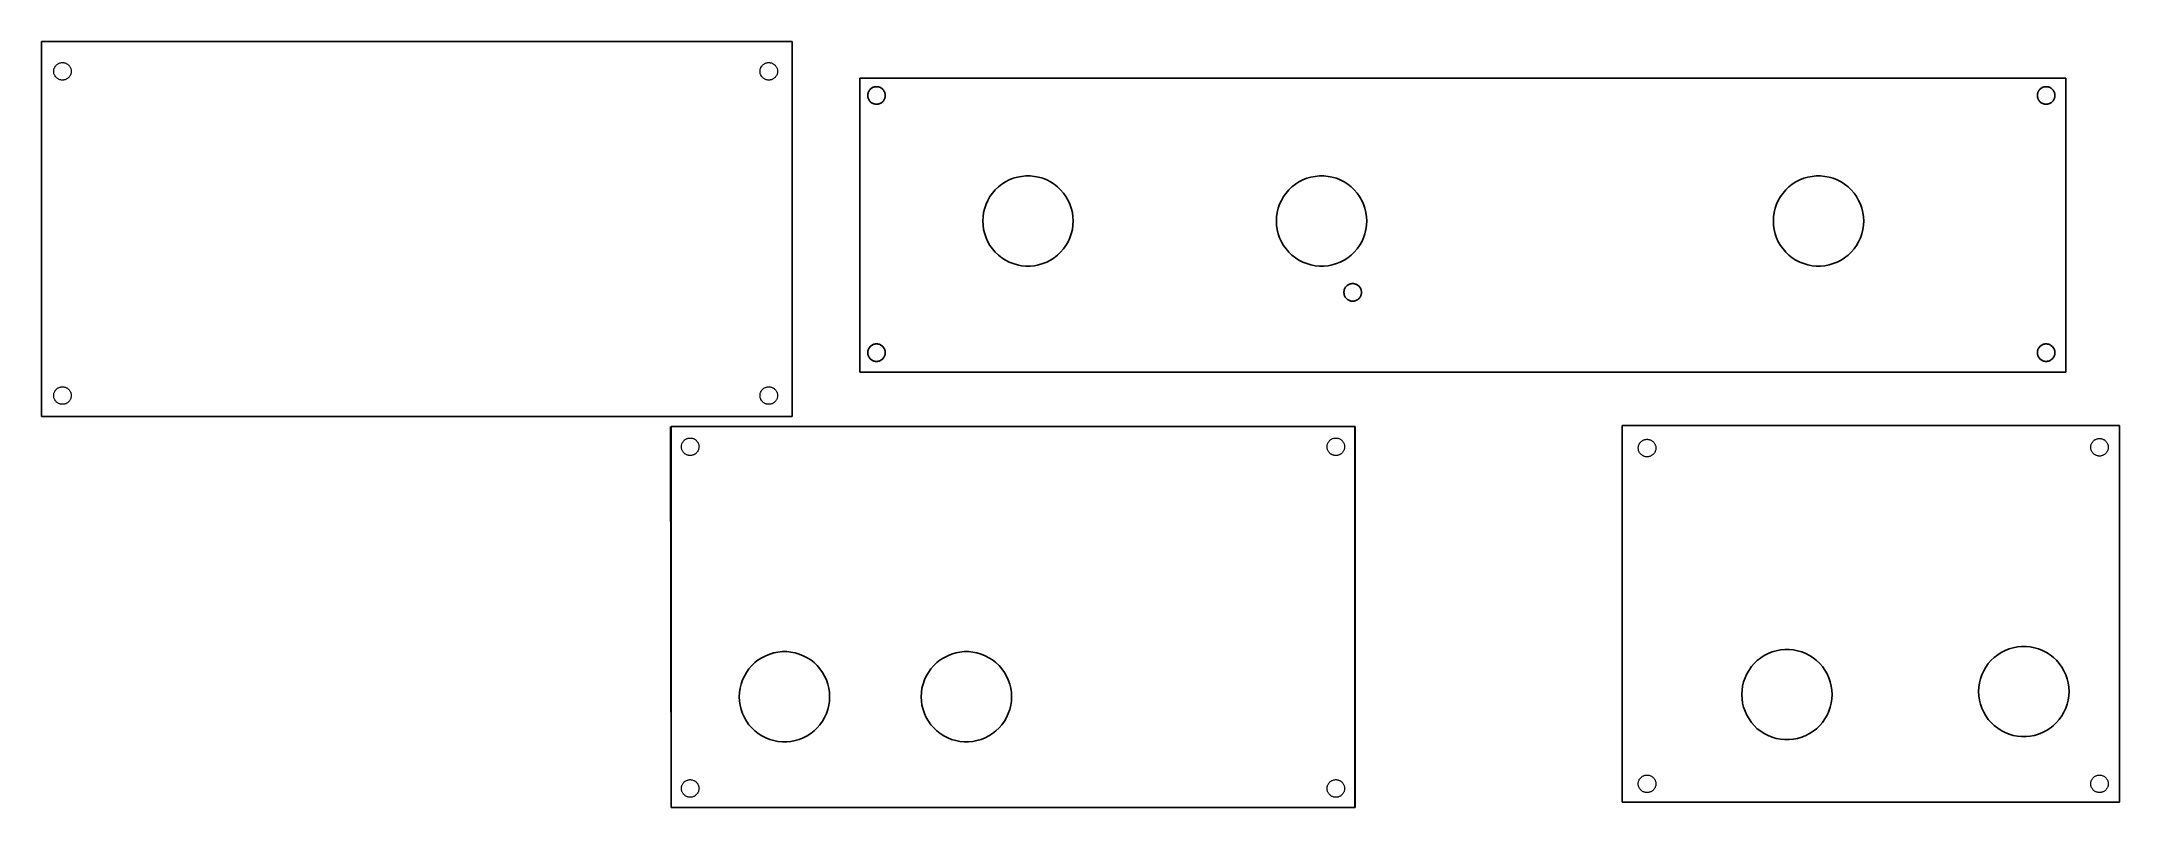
# Model space of a CAD drawing. Header units: inches. Extents: x 5.6 to 22.8, y 0.5 to 6.9.
import ezdxf

# ---------------------------------------------------------------- set-up
doc = ezdxf.new("R2010")
doc.units = ezdxf.units.IN
doc.header["$MEASUREMENT"] = 0

msp = doc.modelspace()

# ---------------------------------------------------------------- linework, layer by layer
at = {"linetype": 'Continuous', "lineweight": 25}
for p, q in [((5.582, 6.872), (11.807, 6.872)), ((5.582, 3.761), (5.582, 6.872)), ((5.582, 6.872), (11.807, 6.872)), ((5.582, 3.761), (5.582, 6.872)), ((11.807, 6.872), (11.807, 3.761)), ((11.807, 6.872), (11.807, 3.761)), ((12.368, 6.569), (22.368, 6.569)), ((12.368, 4.128), (12.368, 6.569)), ((22.368, 6.569), (22.368, 4.128)), ((12.433, 6.429), (12.434, 6.434)), ((12.433, 6.424), (12.433, 6.429)), ((12.433, 6.419), (12.433, 6.424)), ((12.434, 6.414), (12.433, 6.419)), ((12.434, 6.434), (12.435, 6.439)), ((12.435, 6.409), (12.434, 6.414)), ((12.435, 6.439), (12.436, 6.444)), ((12.436, 6.404), (12.435, 6.409)), ((12.436, 6.444), (12.437, 6.449)), ((12.437, 6.399), (12.436, 6.404)), ((12.437, 6.449), (12.439, 6.454)), ((12.439, 6.395), (12.437, 6.399)), ((12.439, 6.454), (12.442, 6.458)), ((12.442, 6.39), (12.439, 6.395)), ((12.442, 6.458), (12.444, 6.463)), ((12.444, 6.386), (12.442, 6.39)), ((12.444, 6.463), (12.447, 6.467)), ((12.447, 6.381), (12.444, 6.386)), ((12.447, 6.467), (12.45, 6.471)), ((12.45, 6.377), (12.447, 6.381)), ((12.45, 6.471), (12.454, 6.475)), ((12.454, 6.374), (12.45, 6.377)), ((12.454, 6.475), (12.457, 6.478)), ((12.457, 6.478), (12.461, 6.482)), ((12.461, 6.482), (12.465, 6.485)), ((12.465, 6.485), (12.469, 6.487)), ((12.469, 6.487), (12.474, 6.49)), ((12.474, 6.49), (12.479, 6.492)), ((12.479, 6.492), (12.483, 6.493)), ((12.483, 6.493), (12.488, 6.495)), ((12.488, 6.495), (12.493, 6.496)), ((12.493, 6.496), (12.498, 6.497)), ((12.498, 6.497), (12.503, 6.497)), ((12.503, 6.497), (12.508, 6.497)), ((12.508, 6.497), (12.514, 6.497)), ((12.514, 6.497), (12.519, 6.496)), ((12.519, 6.496), (12.524, 6.495)), ((12.524, 6.495), (12.528, 6.493)), ((12.528, 6.493), (12.533, 6.492)), ((12.533, 6.492), (12.538, 6.49)), ((12.538, 6.49), (12.542, 6.487)), ((12.542, 6.487), (12.547, 6.485)), ((12.547, 6.485), (12.551, 6.482)), ((12.551, 6.482), (12.555, 6.478)), ((12.555, 6.478), (12.558, 6.475)), ((12.558, 6.475), (12.562, 6.471)), ((12.562, 6.377), (12.558, 6.374)), ((12.562, 6.471), (12.565, 6.467)), ((12.565, 6.381), (12.562, 6.377)), ((12.565, 6.467), (12.568, 6.463)), ((12.568, 6.386), (12.565, 6.381)), ((12.568, 6.463), (12.57, 6.458)), ((12.57, 6.39), (12.568, 6.386)), ((12.57, 6.458), (12.572, 6.454)), ((12.572, 6.395), (12.57, 6.39)), ((12.572, 6.454), (12.574, 6.449)), ((12.574, 6.399), (12.572, 6.395)), ((12.574, 6.449), (12.576, 6.444)), ((12.576, 6.404), (12.574, 6.399)), ((12.576, 6.444), (12.577, 6.439)), ((12.577, 6.409), (12.576, 6.404)), ((12.577, 6.439), (12.578, 6.434)), ((12.578, 6.414), (12.577, 6.409)), ((12.578, 6.434), (12.579, 6.429)), ((12.579, 6.419), (12.578, 6.414)), ((12.579, 6.429), (12.579, 6.424)), ((12.579, 6.424), (12.579, 6.419)), ((22.132, 6.429), (22.133, 6.434)), ((22.132, 6.424), (22.132, 6.429)), ((22.132, 6.419), (22.132, 6.424)), ((22.133, 6.414), (22.132, 6.419)), ((22.133, 6.439), (22.135, 6.444)), ((22.133, 6.434), (22.133, 6.439)), ((22.133, 6.409), (22.133, 6.414)), ((22.135, 6.404), (22.133, 6.409)), ((22.135, 6.444), (22.136, 6.449)), ((22.136, 6.399), (22.135, 6.404)), ((22.136, 6.449), (22.138, 6.454)), ((22.138, 6.395), (22.136, 6.399)), ((22.138, 6.454), (22.14, 6.458)), ((22.14, 6.39), (22.138, 6.395)), ((22.14, 6.458), (22.143, 6.463)), ((22.143, 6.386), (22.14, 6.39)), ((22.143, 6.463), (22.146, 6.467)), ((22.146, 6.381), (22.143, 6.386)), ((22.146, 6.467), (22.149, 6.471)), ((22.149, 6.377), (22.146, 6.381)), ((22.149, 6.471), (22.152, 6.475)), ((22.152, 6.374), (22.149, 6.377)), ((22.152, 6.475), (22.156, 6.478)), ((22.156, 6.478), (22.16, 6.482)), ((22.16, 6.482), (22.164, 6.485)), ((22.164, 6.485), (22.168, 6.487)), ((22.168, 6.487), (22.173, 6.49)), ((22.173, 6.49), (22.177, 6.492)), ((22.177, 6.492), (22.182, 6.493)), ((22.182, 6.493), (22.187, 6.495)), ((22.187, 6.495), (22.192, 6.496)), ((22.192, 6.496), (22.197, 6.497)), ((22.197, 6.497), (22.202, 6.497)), ((22.202, 6.497), (22.207, 6.497)), ((22.207, 6.497), (22.212, 6.497)), ((22.212, 6.497), (22.217, 6.496)), ((22.217, 6.496), (22.222, 6.495)), ((22.222, 6.495), (22.227, 6.493)), ((22.227, 6.493), (22.232, 6.492)), ((22.232, 6.492), (22.237, 6.49)), ((22.237, 6.49), (22.241, 6.487)), ((22.241, 6.487), (22.245, 6.485)), ((22.245, 6.485), (22.25, 6.482)), ((22.25, 6.482), (22.253, 6.478)), ((22.253, 6.478), (22.257, 6.475)), ((22.257, 6.475), (22.26, 6.471)), ((22.26, 6.377), (22.257, 6.374)), ((22.26, 6.471), (22.264, 6.467)), ((22.264, 6.381), (22.26, 6.377)), ((22.264, 6.467), (22.266, 6.463)), ((22.266, 6.386), (22.264, 6.381)), ((22.266, 6.463), (22.269, 6.458)), ((22.269, 6.39), (22.266, 6.386)), ((22.269, 6.458), (22.271, 6.454)), ((22.271, 6.395), (22.269, 6.39)), ((22.271, 6.454), (22.273, 6.449)), ((22.273, 6.399), (22.271, 6.395)), ((22.273, 6.449), (22.275, 6.444)), ((22.275, 6.404), (22.273, 6.399)), ((22.275, 6.444), (22.276, 6.439)), ((22.276, 6.409), (22.275, 6.404)), ((22.276, 6.439), (22.277, 6.434)), ((22.277, 6.414), (22.276, 6.409)), ((22.277, 6.434), (22.277, 6.429)), ((22.277, 6.429), (22.277, 6.424)), ((22.277, 6.424), (22.277, 6.419)), ((22.277, 6.419), (22.277, 6.414)), ((12.457, 6.37), (12.454, 6.374)), ((12.461, 6.367), (12.457, 6.37)), ((12.465, 6.364), (12.461, 6.367)), ((12.469, 6.361), (12.465, 6.364)), ((12.474, 6.359), (12.469, 6.361)), ((12.479, 6.357), (12.474, 6.359)), ((12.483, 6.355), (12.479, 6.357)), ((12.488, 6.354), (12.483, 6.355)), ((12.493, 6.352), (12.488, 6.354)), ((12.498, 6.352), (12.493, 6.352)), ((12.503, 6.351), (12.498, 6.352)), ((12.508, 6.351), (12.503, 6.351)), ((12.514, 6.352), (12.508, 6.351)), ((12.519, 6.352), (12.514, 6.352)), ((12.524, 6.354), (12.519, 6.352)), ((12.528, 6.355), (12.524, 6.354)), ((12.533, 6.357), (12.528, 6.355)), ((12.538, 6.359), (12.533, 6.357)), ((12.542, 6.361), (12.538, 6.359)), ((12.547, 6.364), (12.542, 6.361)), ((12.551, 6.367), (12.547, 6.364)), ((12.555, 6.37), (12.551, 6.367)), ((12.558, 6.374), (12.555, 6.37)), ((22.156, 6.37), (22.152, 6.374)), ((22.16, 6.367), (22.156, 6.37)), ((22.164, 6.364), (22.16, 6.367)), ((22.168, 6.361), (22.164, 6.364)), ((22.173, 6.359), (22.168, 6.361)), ((22.177, 6.357), (22.173, 6.359)), ((22.182, 6.355), (22.177, 6.357)), ((22.187, 6.354), (22.182, 6.355)), ((22.192, 6.352), (22.187, 6.354)), ((22.197, 6.352), (22.192, 6.352)), ((22.202, 6.351), (22.197, 6.352)), ((22.207, 6.351), (22.202, 6.351)), ((22.212, 6.352), (22.207, 6.351)), ((22.217, 6.352), (22.212, 6.352)), ((22.222, 6.354), (22.217, 6.352)), ((22.227, 6.355), (22.222, 6.354)), ((22.232, 6.357), (22.227, 6.355)), ((22.237, 6.359), (22.232, 6.357)), ((22.241, 6.361), (22.237, 6.359)), ((22.245, 6.364), (22.241, 6.361)), ((22.25, 6.367), (22.245, 6.364)), ((22.253, 6.37), (22.25, 6.367)), ((22.257, 6.374), (22.253, 6.37)), ((13.517, 5.666), (13.545, 5.688)), ((13.545, 5.688), (13.575, 5.707)), ((13.575, 5.707), (13.606, 5.723)), ((13.606, 5.723), (13.639, 5.737)), ((13.639, 5.737), (13.674, 5.747)), ((13.674, 5.747), (13.709, 5.753)), ((13.709, 5.753), (13.744, 5.757)), ((13.744, 5.757), (13.78, 5.757)), ((13.78, 5.757), (13.815, 5.753)), ((13.815, 5.753), (13.85, 5.747)), ((13.85, 5.747), (13.884, 5.737)), ((13.884, 5.737), (13.918, 5.723)), ((13.918, 5.723), (13.949, 5.707)), ((13.949, 5.707), (13.979, 5.688)), ((13.979, 5.688), (14.007, 5.666)), ((15.951, 5.666), (15.979, 5.688)), ((15.979, 5.688), (16.009, 5.707)), ((16.009, 5.707), (16.041, 5.723)), ((16.041, 5.723), (16.074, 5.737)), ((16.074, 5.737), (16.108, 5.747)), ((16.108, 5.747), (16.143, 5.753)), ((16.143, 5.753), (16.179, 5.757)), ((16.179, 5.757), (16.214, 5.757)), ((16.214, 5.757), (16.25, 5.753)), ((16.25, 5.753), (16.285, 5.747)), ((16.285, 5.747), (16.319, 5.737)), ((16.319, 5.737), (16.352, 5.723)), ((16.352, 5.723), (16.384, 5.707)), ((16.384, 5.707), (16.414, 5.688)), ((16.414, 5.688), (16.442, 5.666)), ((20.072, 5.666), (20.1, 5.688)), ((20.1, 5.688), (20.13, 5.707)), ((20.13, 5.707), (20.162, 5.723)), ((20.162, 5.723), (20.195, 5.737)), ((20.195, 5.737), (20.229, 5.747)), ((20.229, 5.747), (20.264, 5.753)), ((20.264, 5.753), (20.299, 5.757)), ((20.299, 5.757), (20.335, 5.757)), ((20.335, 5.757), (20.37, 5.753)), ((20.37, 5.753), (20.405, 5.747)), ((20.405, 5.747), (20.44, 5.737)), ((20.44, 5.737), (20.473, 5.723)), ((20.473, 5.723), (20.504, 5.707)), ((20.504, 5.707), (20.534, 5.688)), ((20.534, 5.688), (20.562, 5.666)), ((13.403, 5.488), (13.414, 5.522)), ((13.414, 5.522), (13.429, 5.554)), ((13.429, 5.554), (13.447, 5.585)), ((13.447, 5.585), (13.468, 5.614)), ((13.468, 5.614), (13.491, 5.641)), ((13.491, 5.641), (13.517, 5.666)), ((14.007, 5.666), (14.033, 5.641)), ((14.033, 5.641), (14.056, 5.614)), ((14.056, 5.614), (14.077, 5.585)), ((14.077, 5.585), (14.095, 5.554)), ((14.095, 5.554), (14.11, 5.522)), ((14.11, 5.522), (14.121, 5.488)), ((15.837, 5.488), (15.849, 5.522)), ((15.849, 5.522), (15.864, 5.554)), ((15.864, 5.554), (15.882, 5.585)), ((15.882, 5.585), (15.902, 5.614)), ((15.902, 5.614), (15.926, 5.641)), ((15.926, 5.641), (15.951, 5.666)), ((16.442, 5.666), (16.468, 5.641)), ((16.468, 5.641), (16.491, 5.614)), ((16.491, 5.614), (16.512, 5.585)), ((16.512, 5.585), (16.53, 5.554)), ((16.53, 5.554), (16.544, 5.522)), ((16.544, 5.522), (16.556, 5.488)), ((19.958, 5.488), (19.969, 5.522)), ((19.969, 5.522), (19.984, 5.554)), ((19.984, 5.554), (20.002, 5.585)), ((20.002, 5.585), (20.023, 5.614)), ((20.023, 5.614), (20.046, 5.641)), ((20.046, 5.641), (20.072, 5.666)), ((20.562, 5.666), (20.588, 5.641)), ((20.588, 5.641), (20.612, 5.614)), ((20.612, 5.614), (20.632, 5.585)), ((20.632, 5.585), (20.65, 5.554)), ((20.65, 5.554), (20.665, 5.522)), ((20.665, 5.522), (20.677, 5.488)), ((13.387, 5.383), (13.389, 5.418)), ((13.389, 5.347), (13.387, 5.383)), ((13.389, 5.418), (13.394, 5.454)), ((13.394, 5.312), (13.389, 5.347)), ((13.394, 5.454), (13.403, 5.488)), ((14.121, 5.488), (14.13, 5.454)), ((14.13, 5.454), (14.135, 5.418)), ((14.135, 5.347), (14.13, 5.312)), ((14.135, 5.418), (14.137, 5.383)), ((14.137, 5.383), (14.135, 5.347)), ((15.822, 5.383), (15.824, 5.418)), ((15.824, 5.347), (15.822, 5.383)), ((15.824, 5.418), (15.829, 5.454)), ((15.829, 5.312), (15.824, 5.347)), ((15.829, 5.454), (15.837, 5.488)), ((16.556, 5.488), (16.564, 5.454)), ((16.564, 5.454), (16.57, 5.418)), ((16.57, 5.347), (16.564, 5.312)), ((16.57, 5.418), (16.571, 5.383)), ((16.571, 5.383), (16.57, 5.347)), ((19.943, 5.383), (19.944, 5.418)), ((19.944, 5.347), (19.943, 5.383)), ((19.944, 5.418), (19.949, 5.454)), ((19.949, 5.312), (19.944, 5.347)), ((19.949, 5.454), (19.958, 5.488)), ((20.677, 5.488), (20.685, 5.454)), ((20.685, 5.454), (20.69, 5.418)), ((20.69, 5.347), (20.685, 5.312)), ((20.69, 5.418), (20.692, 5.383)), ((20.692, 5.383), (20.69, 5.347)), ((13.403, 5.277), (13.394, 5.312)), ((13.414, 5.243), (13.403, 5.277)), ((13.429, 5.211), (13.414, 5.243)), ((13.447, 5.18), (13.429, 5.211)), ((13.468, 5.151), (13.447, 5.18)), ((14.077, 5.18), (14.056, 5.151)), ((14.095, 5.211), (14.077, 5.18)), ((14.11, 5.243), (14.095, 5.211)), ((14.121, 5.277), (14.11, 5.243)), ((14.13, 5.312), (14.121, 5.277)), ((15.837, 5.277), (15.829, 5.312)), ((15.849, 5.243), (15.837, 5.277)), ((15.864, 5.211), (15.849, 5.243)), ((15.882, 5.18), (15.864, 5.211)), ((15.902, 5.151), (15.882, 5.18)), ((16.512, 5.18), (16.491, 5.151)), ((16.53, 5.211), (16.512, 5.18)), ((16.544, 5.243), (16.53, 5.211)), ((16.556, 5.277), (16.544, 5.243)), ((16.564, 5.312), (16.556, 5.277)), ((19.958, 5.277), (19.949, 5.312)), ((19.969, 5.243), (19.958, 5.277)), ((19.984, 5.211), (19.969, 5.243)), ((20.002, 5.18), (19.984, 5.211)), ((20.023, 5.151), (20.002, 5.18)), ((20.632, 5.18), (20.612, 5.151)), ((20.65, 5.211), (20.632, 5.18)), ((20.665, 5.243), (20.65, 5.211)), ((20.677, 5.277), (20.665, 5.243)), ((20.685, 5.312), (20.677, 5.277)), ((13.491, 5.124), (13.468, 5.151)), ((13.517, 5.1), (13.491, 5.124)), ((13.545, 5.077), (13.517, 5.1)), ((13.575, 5.058), (13.545, 5.077)), ((13.606, 5.042), (13.575, 5.058)), ((13.639, 5.029), (13.606, 5.042)), ((13.674, 5.019), (13.639, 5.029)), ((13.709, 5.012), (13.674, 5.019)), ((13.744, 5.008), (13.709, 5.012)), ((13.78, 5.008), (13.744, 5.008)), ((13.815, 5.012), (13.78, 5.008)), ((13.85, 5.019), (13.815, 5.012)), ((13.884, 5.029), (13.85, 5.019)), ((13.918, 5.042), (13.884, 5.029)), ((13.949, 5.058), (13.918, 5.042)), ((13.979, 5.077), (13.949, 5.058)), ((14.007, 5.1), (13.979, 5.077)), ((14.033, 5.124), (14.007, 5.1)), ((14.056, 5.151), (14.033, 5.124)), ((15.926, 5.124), (15.902, 5.151)), ((15.951, 5.1), (15.926, 5.124)), ((15.979, 5.077), (15.951, 5.1)), ((16.009, 5.058), (15.979, 5.077)), ((16.041, 5.042), (16.009, 5.058)), ((16.074, 5.029), (16.041, 5.042)), ((16.108, 5.019), (16.074, 5.029)), ((16.143, 5.012), (16.108, 5.019)), ((16.179, 5.008), (16.143, 5.012)), ((16.214, 5.008), (16.179, 5.008)), ((16.25, 5.012), (16.214, 5.008)), ((16.285, 5.019), (16.25, 5.012)), ((16.319, 5.029), (16.285, 5.019)), ((16.352, 5.042), (16.319, 5.029)), ((16.384, 5.058), (16.352, 5.042)), ((16.414, 5.077), (16.384, 5.058)), ((16.442, 5.1), (16.414, 5.077)), ((16.468, 5.124), (16.442, 5.1)), ((16.491, 5.151), (16.468, 5.124)), ((20.046, 5.124), (20.023, 5.151)), ((20.072, 5.1), (20.046, 5.124)), ((20.1, 5.077), (20.072, 5.1)), ((20.13, 5.058), (20.1, 5.077)), ((20.162, 5.042), (20.13, 5.058)), ((20.195, 5.029), (20.162, 5.042)), ((20.229, 5.019), (20.195, 5.029)), ((20.264, 5.012), (20.229, 5.019)), ((20.299, 5.008), (20.264, 5.012)), ((20.335, 5.008), (20.299, 5.008)), ((20.37, 5.012), (20.335, 5.008)), ((20.405, 5.019), (20.37, 5.012)), ((20.44, 5.029), (20.405, 5.019)), ((20.473, 5.042), (20.44, 5.029)), ((20.504, 5.058), (20.473, 5.042)), ((20.534, 5.077), (20.504, 5.058)), ((20.562, 5.1), (20.534, 5.077)), ((20.588, 5.124), (20.562, 5.1)), ((20.612, 5.151), (20.588, 5.124)), ((16.388, 4.82), (16.39, 4.825)), ((16.39, 4.825), (16.393, 4.829)), ((16.393, 4.829), (16.396, 4.833)), ((16.396, 4.833), (16.399, 4.837)), ((16.399, 4.837), (16.402, 4.841)), ((16.402, 4.841), (16.406, 4.845)), ((16.406, 4.845), (16.41, 4.848)), ((16.41, 4.848), (16.414, 4.851)), ((16.414, 4.851), (16.418, 4.854)), ((16.418, 4.854), (16.423, 4.856)), ((16.423, 4.856), (16.427, 4.858)), ((16.427, 4.858), (16.432, 4.86)), ((16.432, 4.86), (16.437, 4.861)), ((16.437, 4.861), (16.442, 4.862)), ((16.442, 4.862), (16.447, 4.863)), ((16.447, 4.863), (16.452, 4.863)), ((16.452, 4.863), (16.457, 4.863)), ((16.457, 4.863), (16.462, 4.863)), ((16.462, 4.863), (16.467, 4.862)), ((16.467, 4.862), (16.472, 4.861)), ((16.472, 4.861), (16.477, 4.86)), ((16.477, 4.86), (16.482, 4.858)), ((16.482, 4.858), (16.487, 4.856)), ((16.487, 4.856), (16.491, 4.854)), ((16.491, 4.854), (16.495, 4.851)), ((16.495, 4.851), (16.5, 4.848)), ((16.5, 4.848), (16.503, 4.845)), ((16.503, 4.845), (16.507, 4.841)), ((16.507, 4.841), (16.51, 4.837)), ((16.51, 4.837), (16.514, 4.833)), ((16.514, 4.833), (16.516, 4.829)), ((16.516, 4.829), (16.519, 4.825)), ((16.519, 4.825), (16.521, 4.82)), ((16.382, 4.796), (16.383, 4.801)), ((16.382, 4.791), (16.382, 4.796)), ((16.382, 4.786), (16.382, 4.791)), ((16.383, 4.781), (16.382, 4.786)), ((16.383, 4.806), (16.385, 4.811)), ((16.383, 4.801), (16.383, 4.806)), ((16.383, 4.776), (16.383, 4.781)), ((16.385, 4.771), (16.383, 4.776)), ((16.385, 4.811), (16.386, 4.816)), ((16.386, 4.766), (16.385, 4.771)), ((16.386, 4.816), (16.388, 4.82)), ((16.388, 4.761), (16.386, 4.766)), ((16.39, 4.756), (16.388, 4.761)), ((16.393, 4.752), (16.39, 4.756)), ((16.396, 4.748), (16.393, 4.752)), ((16.399, 4.744), (16.396, 4.748)), ((16.402, 4.74), (16.399, 4.744)), ((16.406, 4.737), (16.402, 4.74)), ((16.41, 4.733), (16.406, 4.737)), ((16.414, 4.73), (16.41, 4.733)), ((16.418, 4.728), (16.414, 4.73)), ((16.423, 4.725), (16.418, 4.728)), ((16.427, 4.723), (16.423, 4.725)), ((16.432, 4.721), (16.427, 4.723)), ((16.437, 4.72), (16.432, 4.721)), ((16.442, 4.719), (16.437, 4.72)), ((16.447, 4.718), (16.442, 4.719)), ((16.452, 4.718), (16.447, 4.718)), ((16.457, 4.718), (16.452, 4.718)), ((16.462, 4.718), (16.457, 4.718)), ((16.467, 4.719), (16.462, 4.718)), ((16.472, 4.72), (16.467, 4.719)), ((16.477, 4.721), (16.472, 4.72)), ((16.482, 4.723), (16.477, 4.721)), ((16.487, 4.725), (16.482, 4.723)), ((16.491, 4.728), (16.487, 4.725)), ((16.495, 4.73), (16.491, 4.728)), ((16.5, 4.733), (16.495, 4.73)), ((16.503, 4.737), (16.5, 4.733)), ((16.507, 4.74), (16.503, 4.737)), ((16.51, 4.744), (16.507, 4.74)), ((16.514, 4.748), (16.51, 4.744)), ((16.516, 4.752), (16.514, 4.748)), ((16.519, 4.756), (16.516, 4.752)), ((16.521, 4.761), (16.519, 4.756)), ((16.521, 4.82), (16.523, 4.816)), ((16.523, 4.766), (16.521, 4.761)), ((16.523, 4.816), (16.525, 4.811)), ((16.525, 4.771), (16.523, 4.766)), ((16.525, 4.811), (16.526, 4.806)), ((16.526, 4.776), (16.525, 4.771)), ((16.526, 4.806), (16.527, 4.801)), ((16.527, 4.781), (16.526, 4.776)), ((16.527, 4.801), (16.527, 4.796)), ((16.527, 4.796), (16.527, 4.791)), ((16.527, 4.791), (16.527, 4.786)), ((16.527, 4.786), (16.527, 4.781)), ((12.435, 4.306), (12.436, 4.311)), ((12.436, 4.311), (12.437, 4.316)), ((12.437, 4.316), (12.439, 4.32)), ((12.439, 4.32), (12.442, 4.325)), ((12.442, 4.325), (12.444, 4.329)), ((12.444, 4.329), (12.447, 4.333)), ((12.447, 4.333), (12.45, 4.337)), ((12.45, 4.337), (12.454, 4.341)), ((12.454, 4.341), (12.457, 4.345)), ((12.457, 4.345), (12.461, 4.348)), ((12.461, 4.348), (12.465, 4.351)), ((12.465, 4.351), (12.469, 4.354)), ((12.469, 4.354), (12.474, 4.356)), ((12.474, 4.356), (12.479, 4.358)), ((12.479, 4.358), (12.483, 4.36)), ((12.483, 4.36), (12.488, 4.361)), ((12.488, 4.361), (12.493, 4.362)), ((12.493, 4.362), (12.498, 4.363)), ((12.498, 4.363), (12.503, 4.363)), ((12.503, 4.363), (12.508, 4.363)), ((12.508, 4.363), (12.514, 4.363)), ((12.514, 4.363), (12.519, 4.362)), ((12.519, 4.362), (12.524, 4.361)), ((12.524, 4.361), (12.528, 4.36)), ((12.528, 4.36), (12.533, 4.358)), ((12.533, 4.358), (12.538, 4.356)), ((12.538, 4.356), (12.542, 4.354)), ((12.542, 4.354), (12.547, 4.351)), ((12.547, 4.351), (12.551, 4.348)), ((12.551, 4.348), (12.555, 4.345)), ((12.555, 4.345), (12.558, 4.341)), ((12.558, 4.341), (12.562, 4.337)), ((12.562, 4.337), (12.565, 4.333)), ((12.565, 4.333), (12.568, 4.329)), ((12.568, 4.329), (12.57, 4.325)), ((12.57, 4.325), (12.572, 4.32)), ((12.572, 4.32), (12.574, 4.316)), ((12.574, 4.316), (12.576, 4.311)), ((12.576, 4.311), (12.577, 4.306)), ((22.133, 4.306), (22.135, 4.311)), ((22.135, 4.311), (22.136, 4.316)), ((22.136, 4.316), (22.138, 4.32)), ((22.138, 4.32), (22.14, 4.325)), ((22.14, 4.325), (22.143, 4.329)), ((22.143, 4.329), (22.146, 4.333)), ((22.146, 4.333), (22.149, 4.337)), ((22.149, 4.337), (22.152, 4.341)), ((22.152, 4.341), (22.156, 4.345)), ((22.156, 4.345), (22.16, 4.348)), ((22.16, 4.348), (22.164, 4.351)), ((22.164, 4.351), (22.168, 4.354)), ((22.168, 4.354), (22.173, 4.356)), ((22.173, 4.356), (22.177, 4.358)), ((22.177, 4.358), (22.182, 4.36)), ((22.182, 4.36), (22.187, 4.361)), ((22.187, 4.361), (22.192, 4.362)), ((22.192, 4.362), (22.197, 4.363)), ((22.197, 4.363), (22.202, 4.363)), ((22.202, 4.363), (22.207, 4.363)), ((22.207, 4.363), (22.212, 4.363)), ((22.212, 4.363), (22.217, 4.362)), ((22.217, 4.362), (22.222, 4.361)), ((22.222, 4.361), (22.227, 4.36)), ((22.227, 4.36), (22.232, 4.358)), ((22.232, 4.358), (22.237, 4.356)), ((22.237, 4.356), (22.241, 4.354)), ((22.241, 4.354), (22.245, 4.351)), ((22.245, 4.351), (22.25, 4.348)), ((22.25, 4.348), (22.253, 4.345)), ((22.253, 4.345), (22.257, 4.341)), ((22.257, 4.341), (22.26, 4.337)), ((22.26, 4.337), (22.264, 4.333)), ((22.264, 4.333), (22.266, 4.329)), ((22.266, 4.329), (22.269, 4.325)), ((22.269, 4.325), (22.271, 4.32)), ((22.271, 4.32), (22.273, 4.316)), ((22.273, 4.316), (22.275, 4.311)), ((22.275, 4.311), (22.276, 4.306)), ((12.433, 4.296), (12.434, 4.301)), ((12.433, 4.291), (12.433, 4.296)), ((12.433, 4.286), (12.433, 4.291)), ((12.434, 4.281), (12.433, 4.286)), ((12.434, 4.301), (12.435, 4.306)), ((12.435, 4.276), (12.434, 4.281)), ((12.436, 4.271), (12.435, 4.276)), ((12.437, 4.266), (12.436, 4.271)), ((12.439, 4.261), (12.437, 4.266)), ((12.442, 4.256), (12.439, 4.261)), ((12.444, 4.252), (12.442, 4.256)), ((12.447, 4.248), (12.444, 4.252)), ((12.45, 4.244), (12.447, 4.248)), ((12.454, 4.24), (12.45, 4.244)), ((12.457, 4.237), (12.454, 4.24)), ((12.461, 4.233), (12.457, 4.237)), ((12.465, 4.23), (12.461, 4.233)), ((12.469, 4.228), (12.465, 4.23)), ((12.474, 4.225), (12.469, 4.228)), ((12.479, 4.223), (12.474, 4.225)), ((12.483, 4.221), (12.479, 4.223)), ((12.488, 4.22), (12.483, 4.221)), ((12.493, 4.219), (12.488, 4.22)), ((12.498, 4.218), (12.493, 4.219)), ((12.503, 4.218), (12.498, 4.218)), ((12.508, 4.218), (12.503, 4.218)), ((12.514, 4.218), (12.508, 4.218)), ((12.519, 4.219), (12.514, 4.218)), ((12.524, 4.22), (12.519, 4.219)), ((12.528, 4.221), (12.524, 4.22)), ((12.533, 4.223), (12.528, 4.221)), ((12.538, 4.225), (12.533, 4.223)), ((12.542, 4.228), (12.538, 4.225)), ((12.547, 4.23), (12.542, 4.228)), ((12.551, 4.233), (12.547, 4.23)), ((12.555, 4.237), (12.551, 4.233)), ((12.558, 4.24), (12.555, 4.237)), ((12.562, 4.244), (12.558, 4.24)), ((12.565, 4.248), (12.562, 4.244)), ((12.568, 4.252), (12.565, 4.248)), ((12.57, 4.256), (12.568, 4.252)), ((12.572, 4.261), (12.57, 4.256)), ((12.574, 4.266), (12.572, 4.261)), ((12.576, 4.271), (12.574, 4.266)), ((12.577, 4.276), (12.576, 4.271)), ((12.577, 4.306), (12.578, 4.301)), ((12.578, 4.281), (12.577, 4.276)), ((12.578, 4.301), (12.579, 4.296)), ((12.579, 4.286), (12.578, 4.281)), ((12.579, 4.296), (12.579, 4.291)), ((12.579, 4.291), (12.579, 4.286)), ((22.132, 4.296), (22.133, 4.301)), ((22.132, 4.291), (22.132, 4.296)), ((22.132, 4.286), (22.132, 4.291)), ((22.133, 4.281), (22.132, 4.286)), ((22.133, 4.301), (22.133, 4.306)), ((22.133, 4.276), (22.133, 4.281)), ((22.135, 4.271), (22.133, 4.276)), ((22.136, 4.266), (22.135, 4.271)), ((22.138, 4.261), (22.136, 4.266)), ((22.14, 4.256), (22.138, 4.261)), ((22.143, 4.252), (22.14, 4.256)), ((22.146, 4.248), (22.143, 4.252)), ((22.149, 4.244), (22.146, 4.248)), ((22.152, 4.24), (22.149, 4.244)), ((22.156, 4.237), (22.152, 4.24)), ((22.16, 4.233), (22.156, 4.237)), ((22.164, 4.23), (22.16, 4.233)), ((22.168, 4.228), (22.164, 4.23)), ((22.173, 4.225), (22.168, 4.228)), ((22.177, 4.223), (22.173, 4.225)), ((22.182, 4.221), (22.177, 4.223)), ((22.187, 4.22), (22.182, 4.221)), ((22.192, 4.219), (22.187, 4.22)), ((22.197, 4.218), (22.192, 4.219)), ((22.202, 4.218), (22.197, 4.218)), ((22.207, 4.218), (22.202, 4.218)), ((22.212, 4.218), (22.207, 4.218)), ((22.217, 4.219), (22.212, 4.218)), ((22.222, 4.22), (22.217, 4.219)), ((22.227, 4.221), (22.222, 4.22)), ((22.232, 4.223), (22.227, 4.221)), ((22.237, 4.225), (22.232, 4.223)), ((22.241, 4.228), (22.237, 4.225)), ((22.245, 4.23), (22.241, 4.228)), ((22.25, 4.233), (22.245, 4.23)), ((22.253, 4.237), (22.25, 4.233)), ((22.257, 4.24), (22.253, 4.237)), ((22.26, 4.244), (22.257, 4.24)), ((22.264, 4.248), (22.26, 4.244)), ((22.266, 4.252), (22.264, 4.248)), ((22.269, 4.256), (22.266, 4.252)), ((22.271, 4.261), (22.269, 4.256)), ((22.273, 4.266), (22.271, 4.261)), ((22.275, 4.271), (22.273, 4.266)), ((22.276, 4.276), (22.275, 4.271)), ((22.276, 4.306), (22.277, 4.301)), ((22.277, 4.281), (22.276, 4.276)), ((22.277, 4.301), (22.277, 4.296)), ((22.277, 4.296), (22.277, 4.291)), ((22.277, 4.291), (22.277, 4.286)), ((22.277, 4.286), (22.277, 4.281)), ((22.368, 4.128), (12.368, 4.128)), ((11.807, 3.761), (5.582, 3.761)), ((11.807, 3.761), (5.582, 3.761)), ((10.803, 0.517), (10.798, 3.678)), ((10.802, 3.679), (16.473, 3.679)), ((10.804, 3.679), (16.474, 3.679)), ((10.804, 0.517), (10.804, 3.679)), ((16.473, 3.679), (16.473, 0.517)), ((16.474, 3.679), (16.474, 0.517)), ((18.688, 3.687), (22.813, 3.687)), ((18.688, 0.562), (18.688, 3.687)), ((22.813, 3.687), (22.813, 0.562)), ((11.497, 1.719), (11.525, 1.741)), ((11.525, 1.741), (11.555, 1.76)), ((11.555, 1.76), (11.587, 1.776)), ((11.587, 1.776), (11.62, 1.79)), ((11.62, 1.79), (11.654, 1.8)), ((11.654, 1.8), (11.689, 1.806)), ((11.689, 1.806), (11.725, 1.81)), ((11.725, 1.81), (11.761, 1.81)), ((11.761, 1.81), (11.796, 1.806)), ((11.796, 1.806), (11.831, 1.8)), ((11.831, 1.8), (11.865, 1.79)), ((11.865, 1.79), (11.898, 1.776)), ((11.898, 1.776), (11.93, 1.76)), ((11.93, 1.76), (11.96, 1.741)), ((11.96, 1.741), (11.988, 1.719)), ((13.006, 1.719), (13.034, 1.741)), ((13.034, 1.741), (13.064, 1.76)), ((13.064, 1.76), (13.096, 1.776)), ((13.096, 1.776), (13.129, 1.79)), ((13.129, 1.79), (13.163, 1.8)), ((13.163, 1.8), (13.198, 1.806)), ((13.198, 1.806), (13.233, 1.81)), ((13.233, 1.81), (13.269, 1.81)), ((13.269, 1.81), (13.304, 1.806)), ((13.304, 1.806), (13.339, 1.8)), ((13.339, 1.8), (13.374, 1.79)), ((13.374, 1.79), (13.407, 1.776)), ((13.407, 1.776), (13.438, 1.76)), ((13.438, 1.76), (13.468, 1.741)), ((13.468, 1.741), (13.496, 1.719)), ((19.785, 1.713), (19.81, 1.737)), ((19.81, 1.737), (19.838, 1.759)), ((19.838, 1.759), (19.868, 1.779)), ((19.868, 1.779), (19.9, 1.795)), ((19.9, 1.795), (19.933, 1.808)), ((19.933, 1.808), (19.967, 1.818)), ((19.967, 1.818), (20.002, 1.825)), ((20.002, 1.825), (20.038, 1.828)), ((20.038, 1.828), (20.073, 1.828)), ((20.073, 1.828), (20.109, 1.825)), ((20.109, 1.825), (20.144, 1.818)), ((20.144, 1.818), (20.178, 1.808)), ((20.178, 1.808), (20.211, 1.795)), ((20.211, 1.795), (20.243, 1.779)), ((20.243, 1.779), (20.273, 1.759)), ((20.273, 1.759), (20.301, 1.737)), ((20.301, 1.737), (20.327, 1.713)), ((21.725, 1.711), (21.749, 1.738)), ((21.749, 1.738), (21.775, 1.762)), ((21.775, 1.762), (21.803, 1.784)), ((21.803, 1.784), (21.833, 1.804)), ((21.833, 1.804), (21.864, 1.82)), ((21.864, 1.82), (21.897, 1.833)), ((21.897, 1.833), (21.932, 1.843)), ((21.932, 1.843), (21.967, 1.85)), ((21.967, 1.85), (22.002, 1.853)), ((22.002, 1.853), (22.038, 1.853)), ((22.038, 1.853), (22.073, 1.85)), ((22.073, 1.85), (22.108, 1.843)), ((22.108, 1.843), (22.142, 1.833)), ((22.142, 1.833), (22.175, 1.82)), ((22.175, 1.82), (22.207, 1.804)), ((22.207, 1.804), (22.237, 1.784)), ((22.237, 1.784), (22.265, 1.762)), ((22.265, 1.762), (22.291, 1.738)), ((22.291, 1.738), (22.314, 1.711)), ((11.383, 1.541), (11.395, 1.575)), ((11.395, 1.575), (11.41, 1.607)), ((11.41, 1.607), (11.428, 1.638)), ((11.428, 1.638), (11.448, 1.667)), ((11.448, 1.667), (11.472, 1.694)), ((11.472, 1.694), (11.497, 1.719)), ((11.988, 1.719), (12.014, 1.694)), ((12.014, 1.694), (12.037, 1.667)), ((12.037, 1.667), (12.058, 1.638)), ((12.058, 1.638), (12.076, 1.607)), ((12.076, 1.607), (12.091, 1.575)), ((12.091, 1.575), (12.102, 1.541)), ((12.892, 1.541), (12.903, 1.575)), ((12.903, 1.575), (12.918, 1.607)), ((12.918, 1.607), (12.936, 1.638)), ((12.936, 1.638), (12.957, 1.667)), ((12.957, 1.667), (12.98, 1.694)), ((12.98, 1.694), (13.006, 1.719)), ((13.496, 1.719), (13.522, 1.694)), ((13.522, 1.694), (13.546, 1.667)), ((13.546, 1.667), (13.566, 1.638)), ((13.566, 1.638), (13.584, 1.607)), ((13.584, 1.607), (13.599, 1.575)), ((13.599, 1.575), (13.611, 1.541)), ((19.688, 1.525), (19.696, 1.56)), ((19.696, 1.56), (19.708, 1.593)), ((19.708, 1.593), (19.723, 1.626)), ((19.723, 1.626), (19.741, 1.657)), ((19.741, 1.657), (19.761, 1.686)), ((19.761, 1.686), (19.785, 1.713)), ((20.327, 1.713), (20.35, 1.686)), ((20.35, 1.686), (20.371, 1.657)), ((20.371, 1.657), (20.389, 1.626)), ((20.389, 1.626), (20.404, 1.593)), ((20.404, 1.593), (20.415, 1.56)), ((20.415, 1.56), (20.423, 1.525)), ((21.652, 1.55), (21.66, 1.585)), ((21.66, 1.585), (21.672, 1.618)), ((21.672, 1.618), (21.687, 1.651)), ((21.687, 1.651), (21.705, 1.682)), ((21.705, 1.682), (21.725, 1.711)), ((22.314, 1.711), (22.335, 1.682)), ((22.335, 1.682), (22.353, 1.651)), ((22.353, 1.651), (22.368, 1.618)), ((22.368, 1.618), (22.379, 1.585)), ((22.379, 1.585), (22.388, 1.55)), ((11.368, 1.436), (11.37, 1.471)), ((11.37, 1.4), (11.368, 1.436)), ((11.37, 1.471), (11.375, 1.507)), ((11.375, 1.365), (11.37, 1.4)), ((11.375, 1.507), (11.383, 1.541)), ((12.102, 1.541), (12.111, 1.507)), ((12.111, 1.507), (12.116, 1.471)), ((12.116, 1.4), (12.111, 1.365)), ((12.116, 1.471), (12.117, 1.436)), ((12.117, 1.436), (12.116, 1.4)), ((12.877, 1.436), (12.878, 1.471)), ((12.878, 1.4), (12.877, 1.436)), ((12.878, 1.471), (12.883, 1.507)), ((12.883, 1.365), (12.878, 1.4)), ((12.883, 1.507), (12.892, 1.541)), ((13.611, 1.541), (13.619, 1.507)), ((13.619, 1.507), (13.624, 1.471)), ((13.624, 1.4), (13.619, 1.365)), ((13.624, 1.471), (13.626, 1.436)), ((13.626, 1.436), (13.624, 1.4)), ((19.681, 1.454), (19.683, 1.49)), ((19.683, 1.419), (19.681, 1.454)), ((19.683, 1.49), (19.688, 1.525)), ((19.688, 1.383), (19.683, 1.419)), ((19.696, 1.349), (19.688, 1.383)), ((20.423, 1.383), (20.415, 1.349)), ((20.423, 1.525), (20.428, 1.49)), ((20.428, 1.419), (20.423, 1.383)), ((20.428, 1.49), (20.43, 1.454)), ((20.43, 1.454), (20.428, 1.419)), ((21.645, 1.479), (21.647, 1.515)), ((21.647, 1.444), (21.645, 1.479)), ((21.647, 1.515), (21.652, 1.55)), ((21.652, 1.408), (21.647, 1.444)), ((21.66, 1.374), (21.652, 1.408)), ((22.388, 1.408), (22.379, 1.374)), ((22.388, 1.55), (22.393, 1.515)), ((22.393, 1.444), (22.388, 1.408)), ((22.393, 1.515), (22.395, 1.479)), ((22.395, 1.479), (22.393, 1.444)), ((11.383, 1.33), (11.375, 1.365)), ((11.395, 1.296), (11.383, 1.33)), ((11.41, 1.264), (11.395, 1.296)), ((11.428, 1.233), (11.41, 1.264)), ((11.448, 1.204), (11.428, 1.233)), ((12.058, 1.233), (12.037, 1.204)), ((12.076, 1.264), (12.058, 1.233)), ((12.091, 1.296), (12.076, 1.264)), ((12.102, 1.33), (12.091, 1.296)), ((12.111, 1.365), (12.102, 1.33)), ((12.892, 1.33), (12.883, 1.365)), ((12.903, 1.296), (12.892, 1.33)), ((12.918, 1.264), (12.903, 1.296)), ((12.936, 1.233), (12.918, 1.264)), ((12.957, 1.204), (12.936, 1.233)), ((13.566, 1.233), (13.546, 1.204)), ((13.584, 1.264), (13.566, 1.233)), ((13.599, 1.296), (13.584, 1.264)), ((13.611, 1.33), (13.599, 1.296)), ((13.619, 1.365), (13.611, 1.33)), ((19.708, 1.315), (19.696, 1.349)), ((19.723, 1.283), (19.708, 1.315)), ((19.741, 1.252), (19.723, 1.283)), ((19.761, 1.223), (19.741, 1.252)), ((19.785, 1.196), (19.761, 1.223)), ((20.35, 1.223), (20.327, 1.196)), ((20.371, 1.252), (20.35, 1.223)), ((20.389, 1.283), (20.371, 1.252)), ((20.404, 1.315), (20.389, 1.283)), ((20.415, 1.349), (20.404, 1.315)), ((21.672, 1.34), (21.66, 1.374)), ((21.687, 1.308), (21.672, 1.34)), ((21.705, 1.277), (21.687, 1.308)), ((21.725, 1.248), (21.705, 1.277)), ((21.749, 1.221), (21.725, 1.248)), ((21.775, 1.196), (21.749, 1.221)), ((22.291, 1.221), (22.265, 1.196)), ((22.314, 1.248), (22.291, 1.221)), ((22.335, 1.277), (22.314, 1.248)), ((22.353, 1.308), (22.335, 1.277)), ((22.368, 1.34), (22.353, 1.308)), ((22.379, 1.374), (22.368, 1.34)), ((11.472, 1.177), (11.448, 1.204)), ((11.497, 1.153), (11.472, 1.177)), ((11.525, 1.131), (11.497, 1.153)), ((11.555, 1.111), (11.525, 1.131)), ((11.587, 1.095), (11.555, 1.111)), ((11.62, 1.082), (11.587, 1.095)), ((11.654, 1.072), (11.62, 1.082)), ((11.689, 1.065), (11.654, 1.072)), ((11.725, 1.062), (11.689, 1.065)), ((11.761, 1.062), (11.725, 1.062)), ((11.796, 1.065), (11.761, 1.062)), ((11.831, 1.072), (11.796, 1.065)), ((11.865, 1.082), (11.831, 1.072)), ((11.898, 1.095), (11.865, 1.082)), ((11.93, 1.111), (11.898, 1.095)), ((11.96, 1.131), (11.93, 1.111)), ((11.988, 1.153), (11.96, 1.131)), ((12.014, 1.177), (11.988, 1.153)), ((12.037, 1.204), (12.014, 1.177)), ((12.98, 1.177), (12.957, 1.204)), ((13.006, 1.153), (12.98, 1.177)), ((13.034, 1.131), (13.006, 1.153)), ((13.064, 1.111), (13.034, 1.131)), ((13.096, 1.095), (13.064, 1.111)), ((13.129, 1.082), (13.096, 1.095)), ((13.163, 1.072), (13.129, 1.082)), ((13.198, 1.065), (13.163, 1.072)), ((13.233, 1.062), (13.198, 1.065)), ((13.269, 1.062), (13.233, 1.062)), ((13.304, 1.065), (13.269, 1.062)), ((13.339, 1.072), (13.304, 1.065)), ((13.374, 1.082), (13.339, 1.072)), ((13.407, 1.095), (13.374, 1.082)), ((13.438, 1.111), (13.407, 1.095)), ((13.468, 1.131), (13.438, 1.111)), ((13.496, 1.153), (13.468, 1.131)), ((13.522, 1.177), (13.496, 1.153)), ((13.546, 1.204), (13.522, 1.177)), ((19.81, 1.171), (19.785, 1.196)), ((19.838, 1.149), (19.81, 1.171)), ((19.868, 1.13), (19.838, 1.149)), ((19.9, 1.113), (19.868, 1.13)), ((19.933, 1.1), (19.9, 1.113)), ((19.967, 1.09), (19.933, 1.1)), ((20.002, 1.083), (19.967, 1.09)), ((20.038, 1.08), (20.002, 1.083)), ((20.073, 1.08), (20.038, 1.08)), ((20.109, 1.083), (20.073, 1.08)), ((20.144, 1.09), (20.109, 1.083)), ((20.178, 1.1), (20.144, 1.09)), ((20.211, 1.113), (20.178, 1.1)), ((20.243, 1.13), (20.211, 1.113)), ((20.273, 1.149), (20.243, 1.13)), ((20.301, 1.171), (20.273, 1.149)), ((20.327, 1.196), (20.301, 1.171)), ((21.803, 1.174), (21.775, 1.196)), ((21.833, 1.155), (21.803, 1.174)), ((21.864, 1.139), (21.833, 1.155)), ((21.897, 1.125), (21.864, 1.139)), ((21.932, 1.115), (21.897, 1.125)), ((21.967, 1.109), (21.932, 1.115)), ((22.002, 1.105), (21.967, 1.109)), ((22.038, 1.105), (22.002, 1.105)), ((22.073, 1.109), (22.038, 1.105)), ((22.108, 1.115), (22.073, 1.109)), ((22.142, 1.125), (22.108, 1.115)), ((22.175, 1.139), (22.142, 1.125)), ((22.207, 1.155), (22.175, 1.139)), ((22.237, 1.174), (22.207, 1.155)), ((22.265, 1.196), (22.237, 1.174)), ((16.473, 0.517), (10.803, 0.517)), ((16.474, 0.517), (10.804, 0.517)), ((22.813, 0.562), (18.688, 0.562))]:
    msp.add_line(p, q, dxfattribs=at)
at = {"linetype": 'Continuous', "lineweight": 9}
for p, q in [((5.683, 6.634), (5.684, 6.639)), ((5.683, 6.629), (5.683, 6.634)), ((5.683, 6.624), (5.683, 6.629)), ((5.683, 6.619), (5.683, 6.624)), ((5.683, 6.614), (5.683, 6.619)), ((5.684, 6.609), (5.683, 6.614)), ((5.684, 6.639), (5.685, 6.644)), ((5.685, 6.604), (5.684, 6.609)), ((5.685, 6.644), (5.687, 6.649)), ((5.687, 6.599), (5.685, 6.604)), ((5.687, 6.649), (5.689, 6.654)), ((5.689, 6.595), (5.687, 6.599)), ((5.689, 6.654), (5.691, 6.659)), ((5.691, 6.59), (5.689, 6.595)), ((5.691, 6.659), (5.694, 6.663)), ((5.694, 6.586), (5.691, 6.59)), ((5.694, 6.663), (5.696, 6.667)), ((5.696, 6.582), (5.694, 6.586)), ((5.696, 6.667), (5.7, 6.671)), ((5.7, 6.578), (5.696, 6.582)), ((5.7, 6.671), (5.703, 6.675)), ((5.703, 6.574), (5.7, 6.578)), ((5.703, 6.675), (5.707, 6.678)), ((5.707, 6.57), (5.703, 6.574)), ((5.707, 6.678), (5.711, 6.682)), ((5.711, 6.567), (5.707, 6.57)), ((5.711, 6.682), (5.715, 6.685)), ((5.715, 6.564), (5.711, 6.567)), ((5.715, 6.685), (5.719, 6.687)), ((5.719, 6.561), (5.715, 6.564)), ((5.719, 6.687), (5.723, 6.69)), ((5.723, 6.559), (5.719, 6.561)), ((5.723, 6.69), (5.728, 6.692)), ((5.728, 6.557), (5.723, 6.559)), ((5.728, 6.692), (5.733, 6.694)), ((5.733, 6.555), (5.728, 6.557)), ((5.733, 6.694), (5.738, 6.695)), ((5.738, 6.554), (5.733, 6.555)), ((5.738, 6.695), (5.743, 6.696)), ((5.743, 6.553), (5.738, 6.554)), ((5.743, 6.696), (5.748, 6.697)), ((5.748, 6.552), (5.743, 6.553)), ((5.748, 6.697), (5.753, 6.697)), ((5.753, 6.552), (5.748, 6.552)), ((5.753, 6.697), (5.758, 6.697)), ((5.758, 6.552), (5.753, 6.552)), ((5.758, 6.697), (5.763, 6.697)), ((5.763, 6.552), (5.758, 6.552)), ((5.763, 6.697), (5.768, 6.696)), ((5.768, 6.553), (5.763, 6.552)), ((5.768, 6.696), (5.773, 6.695)), ((5.773, 6.554), (5.768, 6.553)), ((5.773, 6.695), (5.778, 6.694)), ((5.778, 6.555), (5.773, 6.554)), ((5.778, 6.694), (5.783, 6.692)), ((5.783, 6.557), (5.778, 6.555)), ((5.783, 6.692), (5.787, 6.69)), ((5.787, 6.559), (5.783, 6.557)), ((5.787, 6.69), (5.792, 6.687)), ((5.792, 6.561), (5.787, 6.559)), ((5.792, 6.687), (5.796, 6.685)), ((5.796, 6.564), (5.792, 6.561)), ((5.796, 6.685), (5.8, 6.682)), ((5.8, 6.567), (5.796, 6.564)), ((5.8, 6.682), (5.804, 6.678)), ((5.804, 6.57), (5.8, 6.567)), ((5.804, 6.678), (5.808, 6.675)), ((5.808, 6.574), (5.804, 6.57)), ((5.808, 6.675), (5.811, 6.671)), ((5.811, 6.578), (5.808, 6.574)), ((5.811, 6.671), (5.814, 6.667)), ((5.814, 6.582), (5.811, 6.578)), ((5.814, 6.667), (5.817, 6.663)), ((5.817, 6.586), (5.814, 6.582)), ((5.817, 6.663), (5.82, 6.659)), ((5.82, 6.59), (5.817, 6.586)), ((5.82, 6.659), (5.822, 6.654)), ((5.822, 6.595), (5.82, 6.59)), ((5.822, 6.654), (5.824, 6.649)), ((5.824, 6.599), (5.822, 6.595)), ((5.824, 6.649), (5.825, 6.644)), ((5.825, 6.604), (5.824, 6.599)), ((5.825, 6.644), (5.827, 6.639)), ((5.827, 6.609), (5.825, 6.604)), ((5.827, 6.639), (5.827, 6.634)), ((5.827, 6.634), (5.828, 6.629)), ((5.828, 6.619), (5.827, 6.614)), ((5.827, 6.614), (5.827, 6.609)), ((5.828, 6.629), (5.828, 6.624)), ((5.828, 6.624), (5.828, 6.619)), ((11.54, 6.634), (11.541, 6.639)), ((11.54, 6.629), (11.54, 6.634)), ((11.54, 6.624), (11.54, 6.629)), ((11.54, 6.619), (11.54, 6.624)), ((11.54, 6.614), (11.54, 6.619)), ((11.541, 6.609), (11.54, 6.614)), ((11.541, 6.639), (11.542, 6.644)), ((11.542, 6.604), (11.541, 6.609)), ((11.542, 6.644), (11.544, 6.649)), ((11.544, 6.599), (11.542, 6.604)), ((11.544, 6.649), (11.546, 6.654)), ((11.546, 6.595), (11.544, 6.599)), ((11.546, 6.654), (11.548, 6.659)), ((11.548, 6.59), (11.546, 6.595)), ((11.548, 6.659), (11.551, 6.663)), ((11.551, 6.586), (11.548, 6.59)), ((11.551, 6.663), (11.553, 6.667)), ((11.553, 6.582), (11.551, 6.586)), ((11.553, 6.667), (11.557, 6.671)), ((11.557, 6.578), (11.553, 6.582)), ((11.557, 6.671), (11.56, 6.675)), ((11.56, 6.574), (11.557, 6.578)), ((11.56, 6.675), (11.564, 6.678)), ((11.564, 6.57), (11.56, 6.574)), ((11.564, 6.678), (11.568, 6.682)), ((11.568, 6.567), (11.564, 6.57)), ((11.568, 6.682), (11.572, 6.685)), ((11.572, 6.564), (11.568, 6.567)), ((11.572, 6.685), (11.576, 6.687)), ((11.576, 6.561), (11.572, 6.564)), ((11.576, 6.687), (11.58, 6.69)), ((11.58, 6.559), (11.576, 6.561)), ((11.58, 6.69), (11.585, 6.692)), ((11.585, 6.557), (11.58, 6.559)), ((11.585, 6.692), (11.59, 6.694)), ((11.59, 6.555), (11.585, 6.557)), ((11.59, 6.694), (11.595, 6.695)), ((11.595, 6.554), (11.59, 6.555)), ((11.595, 6.695), (11.6, 6.696)), ((11.6, 6.553), (11.595, 6.554)), ((11.6, 6.696), (11.605, 6.697)), ((11.605, 6.552), (11.6, 6.553)), ((11.605, 6.697), (11.61, 6.697)), ((11.61, 6.552), (11.605, 6.552)), ((11.61, 6.697), (11.615, 6.697)), ((11.615, 6.552), (11.61, 6.552)), ((11.615, 6.697), (11.62, 6.697)), ((11.62, 6.552), (11.615, 6.552)), ((11.62, 6.697), (11.625, 6.696)), ((11.625, 6.553), (11.62, 6.552)), ((11.625, 6.696), (11.63, 6.695)), ((11.63, 6.554), (11.625, 6.553)), ((11.63, 6.695), (11.635, 6.694)), ((11.635, 6.555), (11.63, 6.554)), ((11.635, 6.694), (11.64, 6.692)), ((11.64, 6.557), (11.635, 6.555)), ((11.64, 6.692), (11.644, 6.69)), ((11.644, 6.559), (11.64, 6.557)), ((11.644, 6.69), (11.649, 6.687)), ((11.649, 6.561), (11.644, 6.559)), ((11.649, 6.687), (11.653, 6.685)), ((11.653, 6.564), (11.649, 6.561)), ((11.653, 6.685), (11.657, 6.682)), ((11.657, 6.567), (11.653, 6.564)), ((11.657, 6.682), (11.661, 6.678)), ((11.661, 6.57), (11.657, 6.567)), ((11.661, 6.678), (11.665, 6.675)), ((11.665, 6.574), (11.661, 6.57)), ((11.665, 6.675), (11.668, 6.671)), ((11.668, 6.578), (11.665, 6.574)), ((11.668, 6.671), (11.671, 6.667)), ((11.671, 6.582), (11.668, 6.578)), ((11.671, 6.667), (11.674, 6.663)), ((11.674, 6.586), (11.671, 6.582)), ((11.674, 6.663), (11.677, 6.659)), ((11.677, 6.59), (11.674, 6.586)), ((11.677, 6.659), (11.679, 6.654)), ((11.679, 6.595), (11.677, 6.59)), ((11.679, 6.654), (11.681, 6.649)), ((11.681, 6.599), (11.679, 6.595)), ((11.681, 6.649), (11.682, 6.644)), ((11.682, 6.604), (11.681, 6.599)), ((11.682, 6.644), (11.684, 6.639)), ((11.684, 6.609), (11.682, 6.604)), ((11.684, 6.639), (11.684, 6.634)), ((11.684, 6.634), (11.685, 6.629)), ((11.685, 6.619), (11.684, 6.614)), ((11.684, 6.614), (11.684, 6.609)), ((11.685, 6.629), (11.685, 6.624)), ((11.685, 6.624), (11.685, 6.619)), ((5.687, 3.96), (5.689, 3.964)), ((5.689, 3.964), (5.691, 3.969)), ((5.691, 3.969), (5.694, 3.973)), ((5.694, 3.973), (5.696, 3.977)), ((5.696, 3.977), (5.7, 3.981)), ((5.7, 3.981), (5.703, 3.985)), ((5.703, 3.985), (5.707, 3.989)), ((5.707, 3.989), (5.711, 3.992)), ((5.711, 3.992), (5.715, 3.995)), ((5.715, 3.995), (5.719, 3.998)), ((5.719, 3.998), (5.723, 4)), ((5.723, 4), (5.728, 4.002)), ((5.728, 4.002), (5.733, 4.004)), ((5.733, 4.004), (5.738, 4.005)), ((5.738, 4.005), (5.743, 4.006)), ((5.743, 4.006), (5.748, 4.007)), ((5.748, 4.007), (5.753, 4.007)), ((5.753, 4.007), (5.758, 4.007)), ((5.758, 4.007), (5.763, 4.007)), ((5.763, 4.007), (5.768, 4.006)), ((5.768, 4.006), (5.773, 4.005)), ((5.773, 4.005), (5.778, 4.004)), ((5.778, 4.004), (5.783, 4.002)), ((5.783, 4.002), (5.787, 4)), ((5.787, 4), (5.792, 3.998)), ((5.792, 3.998), (5.796, 3.995)), ((5.796, 3.995), (5.8, 3.992)), ((5.8, 3.992), (5.804, 3.989)), ((5.804, 3.989), (5.808, 3.985)), ((5.808, 3.985), (5.811, 3.981)), ((5.811, 3.981), (5.814, 3.977)), ((5.814, 3.977), (5.817, 3.973)), ((5.817, 3.973), (5.82, 3.969)), ((5.82, 3.969), (5.822, 3.964)), ((5.822, 3.964), (5.824, 3.96)), ((11.544, 3.96), (11.546, 3.964)), ((11.546, 3.964), (11.548, 3.969)), ((11.548, 3.969), (11.551, 3.973)), ((11.551, 3.973), (11.553, 3.977)), ((11.553, 3.977), (11.557, 3.981)), ((11.557, 3.981), (11.56, 3.985)), ((11.56, 3.985), (11.564, 3.989)), ((11.564, 3.989), (11.568, 3.992)), ((11.568, 3.992), (11.572, 3.995)), ((11.572, 3.995), (11.576, 3.998)), ((11.576, 3.998), (11.58, 4)), ((11.58, 4), (11.585, 4.002)), ((11.585, 4.002), (11.59, 4.004)), ((11.59, 4.004), (11.595, 4.005)), ((11.595, 4.005), (11.6, 4.006)), ((11.6, 4.006), (11.605, 4.007)), ((11.605, 4.007), (11.61, 4.007)), ((11.61, 4.007), (11.615, 4.007)), ((11.615, 4.007), (11.62, 4.007)), ((11.62, 4.007), (11.625, 4.006)), ((11.625, 4.006), (11.63, 4.005)), ((11.63, 4.005), (11.635, 4.004)), ((11.635, 4.004), (11.64, 4.002)), ((11.64, 4.002), (11.644, 4)), ((11.644, 4), (11.649, 3.998)), ((11.649, 3.998), (11.653, 3.995)), ((11.653, 3.995), (11.657, 3.992)), ((11.657, 3.992), (11.661, 3.989)), ((11.661, 3.989), (11.665, 3.985)), ((11.665, 3.985), (11.668, 3.981)), ((11.668, 3.981), (11.671, 3.977)), ((11.671, 3.977), (11.674, 3.973)), ((11.674, 3.973), (11.677, 3.969)), ((11.677, 3.969), (11.679, 3.964)), ((11.679, 3.964), (11.681, 3.96)), ((5.683, 3.945), (5.684, 3.95)), ((5.683, 3.94), (5.683, 3.945)), ((5.683, 3.935), (5.683, 3.94)), ((5.683, 3.93), (5.683, 3.935)), ((5.683, 3.925), (5.683, 3.93)), ((5.684, 3.92), (5.683, 3.925)), ((5.684, 3.95), (5.685, 3.955)), ((5.685, 3.915), (5.684, 3.92)), ((5.685, 3.955), (5.687, 3.96)), ((5.687, 3.91), (5.685, 3.915)), ((5.689, 3.905), (5.687, 3.91)), ((5.691, 3.9), (5.689, 3.905)), ((5.694, 3.896), (5.691, 3.9)), ((5.696, 3.892), (5.694, 3.896)), ((5.7, 3.888), (5.696, 3.892)), ((5.703, 3.884), (5.7, 3.888)), ((5.707, 3.881), (5.703, 3.884)), ((5.711, 3.877), (5.707, 3.881)), ((5.715, 3.874), (5.711, 3.877)), ((5.719, 3.872), (5.715, 3.874)), ((5.723, 3.869), (5.719, 3.872)), ((5.728, 3.867), (5.723, 3.869)), ((5.733, 3.865), (5.728, 3.867)), ((5.738, 3.864), (5.733, 3.865)), ((5.743, 3.863), (5.738, 3.864)), ((5.748, 3.862), (5.743, 3.863)), ((5.753, 3.862), (5.748, 3.862)), ((5.758, 3.862), (5.753, 3.862)), ((5.763, 3.862), (5.758, 3.862)), ((5.768, 3.863), (5.763, 3.862)), ((5.773, 3.864), (5.768, 3.863)), ((5.778, 3.865), (5.773, 3.864)), ((5.783, 3.867), (5.778, 3.865)), ((5.787, 3.869), (5.783, 3.867)), ((5.792, 3.872), (5.787, 3.869)), ((5.796, 3.874), (5.792, 3.872)), ((5.8, 3.877), (5.796, 3.874)), ((5.804, 3.881), (5.8, 3.877)), ((5.808, 3.884), (5.804, 3.881)), ((5.811, 3.888), (5.808, 3.884)), ((5.814, 3.892), (5.811, 3.888)), ((5.817, 3.896), (5.814, 3.892)), ((5.82, 3.9), (5.817, 3.896)), ((5.822, 3.905), (5.82, 3.9)), ((5.824, 3.91), (5.822, 3.905)), ((5.824, 3.96), (5.825, 3.955)), ((5.825, 3.915), (5.824, 3.91)), ((5.825, 3.955), (5.827, 3.95)), ((5.827, 3.92), (5.825, 3.915)), ((5.827, 3.95), (5.827, 3.945)), ((5.827, 3.945), (5.828, 3.94)), ((5.828, 3.93), (5.827, 3.925)), ((5.827, 3.925), (5.827, 3.92)), ((5.828, 3.94), (5.828, 3.935)), ((5.828, 3.935), (5.828, 3.93)), ((11.54, 3.945), (11.541, 3.95)), ((11.54, 3.94), (11.54, 3.945)), ((11.54, 3.935), (11.54, 3.94)), ((11.54, 3.93), (11.54, 3.935)), ((11.54, 3.925), (11.54, 3.93)), ((11.541, 3.92), (11.54, 3.925)), ((11.541, 3.95), (11.542, 3.955)), ((11.542, 3.915), (11.541, 3.92)), ((11.542, 3.955), (11.544, 3.96)), ((11.544, 3.91), (11.542, 3.915)), ((11.546, 3.905), (11.544, 3.91)), ((11.548, 3.9), (11.546, 3.905)), ((11.551, 3.896), (11.548, 3.9)), ((11.553, 3.892), (11.551, 3.896)), ((11.557, 3.888), (11.553, 3.892)), ((11.56, 3.884), (11.557, 3.888)), ((11.564, 3.881), (11.56, 3.884)), ((11.568, 3.877), (11.564, 3.881)), ((11.572, 3.874), (11.568, 3.877)), ((11.576, 3.872), (11.572, 3.874)), ((11.58, 3.869), (11.576, 3.872)), ((11.585, 3.867), (11.58, 3.869)), ((11.59, 3.865), (11.585, 3.867)), ((11.595, 3.864), (11.59, 3.865)), ((11.6, 3.863), (11.595, 3.864)), ((11.605, 3.862), (11.6, 3.863)), ((11.61, 3.862), (11.605, 3.862)), ((11.615, 3.862), (11.61, 3.862)), ((11.62, 3.862), (11.615, 3.862)), ((11.625, 3.863), (11.62, 3.862)), ((11.63, 3.864), (11.625, 3.863)), ((11.635, 3.865), (11.63, 3.864)), ((11.64, 3.867), (11.635, 3.865)), ((11.644, 3.869), (11.64, 3.867)), ((11.649, 3.872), (11.644, 3.869)), ((11.653, 3.874), (11.649, 3.872)), ((11.657, 3.877), (11.653, 3.874)), ((11.661, 3.881), (11.657, 3.877)), ((11.665, 3.884), (11.661, 3.881)), ((11.668, 3.888), (11.665, 3.884)), ((11.671, 3.892), (11.668, 3.888)), ((11.674, 3.896), (11.671, 3.892)), ((11.677, 3.9), (11.674, 3.896)), ((11.679, 3.905), (11.677, 3.9)), ((11.681, 3.91), (11.679, 3.905)), ((11.681, 3.96), (11.682, 3.955)), ((11.682, 3.915), (11.681, 3.91)), ((11.682, 3.955), (11.684, 3.95)), ((11.684, 3.92), (11.682, 3.915)), ((11.684, 3.95), (11.684, 3.945)), ((11.684, 3.945), (11.685, 3.94)), ((11.685, 3.93), (11.684, 3.925)), ((11.684, 3.925), (11.684, 3.92)), ((11.685, 3.94), (11.685, 3.935)), ((11.685, 3.935), (11.685, 3.93)), ((10.888, 3.515), (10.889, 3.52)), ((10.888, 3.51), (10.888, 3.515)), ((10.888, 3.505), (10.888, 3.51)), ((10.889, 3.499), (10.888, 3.505)), ((10.889, 3.52), (10.89, 3.525)), ((10.89, 3.494), (10.889, 3.499)), ((10.89, 3.525), (10.891, 3.53)), ((10.891, 3.49), (10.89, 3.494)), ((10.891, 3.53), (10.892, 3.535)), ((10.892, 3.485), (10.891, 3.49)), ((10.892, 3.535), (10.894, 3.539)), ((10.894, 3.48), (10.892, 3.485)), ((10.894, 3.539), (10.897, 3.544)), ((10.897, 3.475), (10.894, 3.48)), ((10.897, 3.544), (10.899, 3.548)), ((10.899, 3.471), (10.897, 3.475)), ((10.899, 3.548), (10.902, 3.552)), ((10.902, 3.467), (10.899, 3.471)), ((10.902, 3.552), (10.905, 3.556)), ((10.905, 3.463), (10.902, 3.467)), ((10.905, 3.556), (10.908, 3.56)), ((10.908, 3.459), (10.905, 3.463)), ((10.908, 3.56), (10.912, 3.564)), ((10.912, 3.456), (10.908, 3.459)), ((10.912, 3.564), (10.916, 3.567)), ((10.916, 3.452), (10.912, 3.456)), ((10.916, 3.567), (10.92, 3.57)), ((10.92, 3.449), (10.916, 3.452)), ((10.92, 3.57), (10.924, 3.573)), ((10.924, 3.447), (10.92, 3.449)), ((10.924, 3.573), (10.929, 3.575)), ((10.929, 3.444), (10.924, 3.447)), ((10.929, 3.575), (10.934, 3.577)), ((10.934, 3.577), (10.938, 3.579)), ((10.938, 3.579), (10.943, 3.58)), ((10.943, 3.58), (10.948, 3.581)), ((10.948, 3.581), (10.953, 3.582)), ((10.953, 3.582), (10.958, 3.582)), ((10.958, 3.582), (10.963, 3.582)), ((10.963, 3.582), (10.968, 3.582)), ((10.968, 3.582), (10.973, 3.581)), ((10.973, 3.581), (10.978, 3.58)), ((10.978, 3.58), (10.983, 3.579)), ((10.983, 3.579), (10.988, 3.577)), ((10.988, 3.577), (10.993, 3.575)), ((10.993, 3.575), (10.997, 3.573)), ((10.997, 3.447), (10.993, 3.444)), ((10.997, 3.573), (11.002, 3.57)), ((11.002, 3.449), (10.997, 3.447)), ((11.002, 3.57), (11.006, 3.567)), ((11.006, 3.452), (11.002, 3.449)), ((11.006, 3.567), (11.01, 3.564)), ((11.01, 3.456), (11.006, 3.452)), ((11.01, 3.564), (11.013, 3.56)), ((11.013, 3.459), (11.01, 3.456)), ((11.013, 3.56), (11.017, 3.556)), ((11.017, 3.463), (11.013, 3.459)), ((11.017, 3.556), (11.02, 3.552)), ((11.02, 3.467), (11.017, 3.463)), ((11.02, 3.552), (11.023, 3.548)), ((11.023, 3.471), (11.02, 3.467)), ((11.023, 3.548), (11.025, 3.544)), ((11.025, 3.475), (11.023, 3.471)), ((11.025, 3.544), (11.027, 3.539)), ((11.027, 3.48), (11.025, 3.475)), ((11.027, 3.539), (11.029, 3.535)), ((11.029, 3.485), (11.027, 3.48)), ((11.029, 3.535), (11.031, 3.53)), ((11.031, 3.49), (11.029, 3.485)), ((11.031, 3.53), (11.032, 3.525)), ((11.032, 3.494), (11.031, 3.49)), ((11.032, 3.525), (11.033, 3.52)), ((11.033, 3.499), (11.032, 3.494)), ((11.033, 3.52), (11.033, 3.515)), ((11.033, 3.515), (11.034, 3.51)), ((11.034, 3.51), (11.033, 3.505)), ((11.033, 3.505), (11.033, 3.499)), ((16.242, 3.515), (16.243, 3.52)), ((16.242, 3.51), (16.242, 3.515)), ((16.242, 3.505), (16.242, 3.51)), ((16.243, 3.499), (16.242, 3.505)), ((16.243, 3.52), (16.244, 3.525)), ((16.244, 3.494), (16.243, 3.499)), ((16.244, 3.525), (16.245, 3.53)), ((16.245, 3.49), (16.244, 3.494)), ((16.245, 3.53), (16.247, 3.535)), ((16.247, 3.485), (16.245, 3.49)), ((16.247, 3.535), (16.249, 3.539)), ((16.249, 3.48), (16.247, 3.485)), ((16.249, 3.539), (16.251, 3.544)), ((16.251, 3.475), (16.249, 3.48)), ((16.251, 3.544), (16.253, 3.548)), ((16.253, 3.471), (16.251, 3.475)), ((16.253, 3.548), (16.256, 3.552)), ((16.256, 3.467), (16.253, 3.471)), ((16.256, 3.552), (16.259, 3.556)), ((16.259, 3.463), (16.256, 3.467)), ((16.259, 3.556), (16.263, 3.56)), ((16.263, 3.459), (16.259, 3.463)), ((16.263, 3.56), (16.266, 3.564)), ((16.266, 3.456), (16.263, 3.459)), ((16.266, 3.564), (16.27, 3.567)), ((16.27, 3.452), (16.266, 3.456)), ((16.27, 3.567), (16.274, 3.57)), ((16.274, 3.449), (16.27, 3.452)), ((16.274, 3.57), (16.279, 3.573)), ((16.279, 3.447), (16.274, 3.449)), ((16.279, 3.573), (16.283, 3.575)), ((16.283, 3.444), (16.279, 3.447)), ((16.283, 3.575), (16.288, 3.577)), ((16.288, 3.577), (16.293, 3.579)), ((16.293, 3.579), (16.297, 3.58)), ((16.297, 3.58), (16.302, 3.581)), ((16.302, 3.581), (16.307, 3.582)), ((16.307, 3.582), (16.313, 3.582)), ((16.313, 3.582), (16.318, 3.582)), ((16.318, 3.582), (16.323, 3.582)), ((16.323, 3.582), (16.328, 3.581)), ((16.328, 3.581), (16.333, 3.58)), ((16.333, 3.58), (16.338, 3.579)), ((16.338, 3.579), (16.342, 3.577)), ((16.342, 3.577), (16.347, 3.575)), ((16.347, 3.575), (16.351, 3.573)), ((16.351, 3.447), (16.347, 3.444)), ((16.351, 3.573), (16.356, 3.57)), ((16.356, 3.449), (16.351, 3.447)), ((16.356, 3.57), (16.36, 3.567)), ((16.36, 3.452), (16.356, 3.449)), ((16.36, 3.567), (16.364, 3.564)), ((16.364, 3.456), (16.36, 3.452)), ((16.364, 3.564), (16.367, 3.56)), ((16.367, 3.459), (16.364, 3.456)), ((16.367, 3.56), (16.371, 3.556)), ((16.371, 3.463), (16.367, 3.459)), ((16.371, 3.556), (16.374, 3.552)), ((16.374, 3.467), (16.371, 3.463)), ((16.374, 3.552), (16.377, 3.548)), ((16.377, 3.471), (16.374, 3.467)), ((16.377, 3.548), (16.379, 3.544)), ((16.379, 3.475), (16.377, 3.471)), ((16.379, 3.544), (16.382, 3.539)), ((16.382, 3.48), (16.379, 3.475)), ((16.382, 3.539), (16.384, 3.535)), ((16.384, 3.485), (16.382, 3.48)), ((16.384, 3.535), (16.385, 3.53)), ((16.385, 3.49), (16.384, 3.485)), ((16.385, 3.53), (16.386, 3.525)), ((16.386, 3.494), (16.385, 3.49)), ((16.386, 3.525), (16.387, 3.52)), ((16.387, 3.499), (16.386, 3.494)), ((16.387, 3.52), (16.388, 3.515)), ((16.388, 3.505), (16.387, 3.499)), ((16.388, 3.515), (16.388, 3.51)), ((16.388, 3.51), (16.388, 3.505)), ((18.823, 3.504), (18.824, 3.509)), ((18.823, 3.499), (18.823, 3.504)), ((18.823, 3.494), (18.823, 3.499)), ((18.824, 3.489), (18.823, 3.494)), ((18.824, 3.514), (18.826, 3.519)), ((18.824, 3.509), (18.824, 3.514)), ((18.824, 3.484), (18.824, 3.489)), ((18.826, 3.479), (18.824, 3.484)), ((18.826, 3.519), (18.827, 3.524)), ((18.827, 3.474), (18.826, 3.479)), ((18.827, 3.524), (18.829, 3.529)), ((18.829, 3.469), (18.827, 3.474)), ((18.829, 3.529), (18.831, 3.533)), ((18.831, 3.465), (18.829, 3.469)), ((18.831, 3.533), (18.834, 3.538)), ((18.834, 3.46), (18.831, 3.465)), ((18.834, 3.538), (18.837, 3.542)), ((18.837, 3.456), (18.834, 3.46)), ((18.837, 3.542), (18.84, 3.546)), ((18.84, 3.452), (18.837, 3.456)), ((18.84, 3.546), (18.843, 3.55)), ((18.843, 3.448), (18.84, 3.452)), ((18.843, 3.55), (18.847, 3.553)), ((18.847, 3.445), (18.843, 3.448)), ((18.847, 3.553), (18.851, 3.556)), ((18.851, 3.556), (18.855, 3.559)), ((18.855, 3.559), (18.859, 3.562)), ((18.859, 3.562), (18.864, 3.564)), ((18.864, 3.564), (18.868, 3.567)), ((18.868, 3.567), (18.873, 3.568)), ((18.873, 3.568), (18.878, 3.57)), ((18.878, 3.57), (18.883, 3.571)), ((18.883, 3.571), (18.888, 3.571)), ((18.888, 3.571), (18.893, 3.572)), ((18.893, 3.572), (18.898, 3.572)), ((18.898, 3.572), (18.903, 3.571)), ((18.903, 3.571), (18.908, 3.571)), ((18.908, 3.571), (18.913, 3.57)), ((18.913, 3.57), (18.918, 3.568)), ((18.918, 3.568), (18.923, 3.567)), ((18.923, 3.567), (18.928, 3.564)), ((18.928, 3.564), (18.932, 3.562)), ((18.932, 3.562), (18.936, 3.559)), ((18.936, 3.559), (18.94, 3.556)), ((18.94, 3.556), (18.944, 3.553)), ((18.944, 3.553), (18.948, 3.55)), ((18.948, 3.448), (18.944, 3.445)), ((18.948, 3.55), (18.951, 3.546)), ((18.951, 3.452), (18.948, 3.448)), ((18.951, 3.546), (18.954, 3.542)), ((18.954, 3.456), (18.951, 3.452)), ((18.954, 3.542), (18.957, 3.538)), ((18.957, 3.46), (18.954, 3.456)), ((18.957, 3.538), (18.96, 3.533)), ((18.96, 3.465), (18.957, 3.46)), ((18.96, 3.533), (18.962, 3.529)), ((18.962, 3.469), (18.96, 3.465)), ((18.962, 3.529), (18.964, 3.524)), ((18.964, 3.474), (18.962, 3.469)), ((18.964, 3.524), (18.966, 3.519)), ((18.966, 3.479), (18.964, 3.474)), ((18.966, 3.519), (18.967, 3.514)), ((18.967, 3.484), (18.966, 3.479)), ((18.967, 3.514), (18.968, 3.509)), ((18.968, 3.489), (18.967, 3.484)), ((18.968, 3.509), (18.968, 3.504)), ((18.968, 3.504), (18.968, 3.499)), ((18.968, 3.499), (18.968, 3.494)), ((18.968, 3.494), (18.968, 3.489)), ((22.575, 3.516), (22.576, 3.521)), ((22.575, 3.511), (22.575, 3.516)), ((22.575, 3.506), (22.575, 3.511)), ((22.575, 3.5), (22.575, 3.506)), ((22.575, 3.495), (22.575, 3.5)), ((22.576, 3.49), (22.575, 3.495)), ((22.576, 3.521), (22.578, 3.526)), ((22.578, 3.485), (22.576, 3.49)), ((22.578, 3.526), (22.579, 3.53)), ((22.579, 3.481), (22.578, 3.485)), ((22.579, 3.53), (22.581, 3.535)), ((22.581, 3.476), (22.579, 3.481)), ((22.581, 3.535), (22.583, 3.54)), ((22.583, 3.471), (22.581, 3.476)), ((22.583, 3.54), (22.586, 3.544)), ((22.586, 3.467), (22.583, 3.471)), ((22.586, 3.544), (22.589, 3.548)), ((22.589, 3.463), (22.586, 3.467)), ((22.589, 3.548), (22.592, 3.552)), ((22.592, 3.459), (22.589, 3.463)), ((22.592, 3.552), (22.595, 3.556)), ((22.595, 3.455), (22.592, 3.459)), ((22.595, 3.556), (22.599, 3.56)), ((22.599, 3.451), (22.595, 3.455)), ((22.599, 3.56), (22.603, 3.563)), ((22.603, 3.448), (22.599, 3.451)), ((22.603, 3.563), (22.607, 3.566)), ((22.607, 3.445), (22.603, 3.448)), ((22.607, 3.566), (22.611, 3.569)), ((22.611, 3.569), (22.616, 3.571)), ((22.616, 3.571), (22.62, 3.573)), ((22.62, 3.573), (22.625, 3.575)), ((22.625, 3.575), (22.63, 3.576)), ((22.63, 3.576), (22.635, 3.577)), ((22.635, 3.577), (22.64, 3.578)), ((22.64, 3.578), (22.645, 3.578)), ((22.645, 3.578), (22.65, 3.578)), ((22.65, 3.578), (22.655, 3.578)), ((22.655, 3.578), (22.66, 3.577)), ((22.66, 3.577), (22.665, 3.576)), ((22.665, 3.576), (22.67, 3.575)), ((22.67, 3.575), (22.675, 3.573)), ((22.675, 3.573), (22.679, 3.571)), ((22.679, 3.571), (22.684, 3.569)), ((22.684, 3.569), (22.688, 3.566)), ((22.688, 3.566), (22.692, 3.563)), ((22.692, 3.448), (22.688, 3.445)), ((22.692, 3.563), (22.696, 3.56)), ((22.696, 3.451), (22.692, 3.448)), ((22.696, 3.56), (22.7, 3.556)), ((22.7, 3.455), (22.696, 3.451)), ((22.7, 3.556), (22.703, 3.552)), ((22.703, 3.459), (22.7, 3.455)), ((22.703, 3.552), (22.706, 3.548)), ((22.706, 3.463), (22.703, 3.459)), ((22.706, 3.548), (22.709, 3.544)), ((22.709, 3.467), (22.706, 3.463)), ((22.709, 3.544), (22.712, 3.54)), ((22.712, 3.471), (22.709, 3.467)), ((22.712, 3.54), (22.714, 3.535)), ((22.714, 3.476), (22.712, 3.471)), ((22.714, 3.535), (22.716, 3.53)), ((22.716, 3.481), (22.714, 3.476)), ((22.716, 3.53), (22.717, 3.526)), ((22.717, 3.485), (22.716, 3.481)), ((22.717, 3.526), (22.719, 3.521)), ((22.719, 3.49), (22.717, 3.485)), ((22.719, 3.521), (22.72, 3.516)), ((22.72, 3.495), (22.719, 3.49)), ((22.72, 3.516), (22.72, 3.511)), ((22.72, 3.511), (22.72, 3.506)), ((22.72, 3.506), (22.72, 3.5)), ((22.72, 3.5), (22.72, 3.495)), ((10.934, 3.442), (10.929, 3.444)), ((10.938, 3.44), (10.934, 3.442)), ((10.943, 3.439), (10.938, 3.44)), ((10.948, 3.438), (10.943, 3.439)), ((10.953, 3.437), (10.948, 3.438)), ((10.958, 3.437), (10.953, 3.437)), ((10.963, 3.437), (10.958, 3.437)), ((10.968, 3.437), (10.963, 3.437)), ((10.973, 3.438), (10.968, 3.437)), ((10.978, 3.439), (10.973, 3.438)), ((10.983, 3.44), (10.978, 3.439)), ((10.988, 3.442), (10.983, 3.44)), ((10.993, 3.444), (10.988, 3.442)), ((16.288, 3.442), (16.283, 3.444)), ((16.293, 3.44), (16.288, 3.442)), ((16.297, 3.439), (16.293, 3.44)), ((16.302, 3.438), (16.297, 3.439)), ((16.307, 3.437), (16.302, 3.438)), ((16.313, 3.437), (16.307, 3.437)), ((16.318, 3.437), (16.313, 3.437)), ((16.323, 3.437), (16.318, 3.437)), ((16.328, 3.438), (16.323, 3.437)), ((16.333, 3.439), (16.328, 3.438)), ((16.338, 3.44), (16.333, 3.439)), ((16.342, 3.442), (16.338, 3.44)), ((16.347, 3.444), (16.342, 3.442)), ((18.851, 3.442), (18.847, 3.445)), ((18.855, 3.439), (18.851, 3.442)), ((18.859, 3.436), (18.855, 3.439)), ((18.864, 3.434), (18.859, 3.436)), ((18.868, 3.431), (18.864, 3.434)), ((18.873, 3.43), (18.868, 3.431)), ((18.878, 3.428), (18.873, 3.43)), ((18.883, 3.427), (18.878, 3.428)), ((18.888, 3.427), (18.883, 3.427)), ((18.893, 3.426), (18.888, 3.427)), ((18.898, 3.426), (18.893, 3.426)), ((18.903, 3.427), (18.898, 3.426)), ((18.908, 3.427), (18.903, 3.427)), ((18.913, 3.428), (18.908, 3.427)), ((18.918, 3.43), (18.913, 3.428)), ((18.923, 3.431), (18.918, 3.43)), ((18.928, 3.434), (18.923, 3.431)), ((18.932, 3.436), (18.928, 3.434)), ((18.936, 3.439), (18.932, 3.436)), ((18.94, 3.442), (18.936, 3.439)), ((18.944, 3.445), (18.94, 3.442)), ((22.611, 3.442), (22.607, 3.445)), ((22.616, 3.44), (22.611, 3.442)), ((22.62, 3.438), (22.616, 3.44)), ((22.625, 3.436), (22.62, 3.438)), ((22.63, 3.435), (22.625, 3.436)), ((22.635, 3.434), (22.63, 3.435)), ((22.64, 3.433), (22.635, 3.434)), ((22.645, 3.433), (22.64, 3.433)), ((22.65, 3.433), (22.645, 3.433)), ((22.655, 3.433), (22.65, 3.433)), ((22.66, 3.434), (22.655, 3.433)), ((22.665, 3.435), (22.66, 3.434)), ((22.67, 3.436), (22.665, 3.435)), ((22.675, 3.438), (22.67, 3.436)), ((22.679, 3.44), (22.675, 3.438)), ((22.684, 3.442), (22.679, 3.44)), ((22.688, 3.445), (22.684, 3.442)), ((10.889, 0.685), (10.89, 0.69)), ((10.89, 0.69), (10.891, 0.695)), ((10.891, 0.695), (10.892, 0.7)), ((10.892, 0.7), (10.894, 0.705)), ((10.894, 0.705), (10.897, 0.709)), ((10.897, 0.709), (10.899, 0.714)), ((10.899, 0.714), (10.902, 0.718)), ((10.902, 0.718), (10.905, 0.722)), ((10.905, 0.722), (10.908, 0.725)), ((10.908, 0.725), (10.912, 0.729)), ((10.912, 0.729), (10.916, 0.732)), ((10.916, 0.732), (10.92, 0.735)), ((10.92, 0.735), (10.924, 0.738)), ((10.924, 0.738), (10.929, 0.74)), ((10.929, 0.74), (10.934, 0.742)), ((10.934, 0.742), (10.938, 0.744)), ((10.938, 0.744), (10.943, 0.746)), ((10.943, 0.746), (10.948, 0.747)), ((10.948, 0.747), (10.953, 0.747)), ((10.953, 0.747), (10.958, 0.748)), ((10.958, 0.748), (10.963, 0.748)), ((10.963, 0.748), (10.968, 0.747)), ((10.968, 0.747), (10.973, 0.747)), ((10.973, 0.747), (10.978, 0.746)), ((10.978, 0.746), (10.983, 0.744)), ((10.983, 0.744), (10.988, 0.742)), ((10.988, 0.742), (10.993, 0.74)), ((10.993, 0.74), (10.997, 0.738)), ((10.997, 0.738), (11.002, 0.735)), ((11.002, 0.735), (11.006, 0.732)), ((11.006, 0.732), (11.01, 0.729)), ((11.01, 0.729), (11.013, 0.725)), ((11.013, 0.725), (11.017, 0.722)), ((11.017, 0.722), (11.02, 0.718)), ((11.02, 0.718), (11.023, 0.714)), ((11.023, 0.714), (11.025, 0.709)), ((11.025, 0.709), (11.027, 0.705)), ((11.027, 0.705), (11.029, 0.7)), ((11.029, 0.7), (11.031, 0.695)), ((11.031, 0.695), (11.032, 0.69)), ((11.032, 0.69), (11.033, 0.685)), ((16.243, 0.685), (16.244, 0.69)), ((16.244, 0.69), (16.245, 0.695)), ((16.245, 0.695), (16.247, 0.7)), ((16.247, 0.7), (16.249, 0.705)), ((16.249, 0.705), (16.251, 0.709)), ((16.251, 0.709), (16.253, 0.714)), ((16.253, 0.714), (16.256, 0.718)), ((16.256, 0.718), (16.259, 0.722)), ((16.259, 0.722), (16.263, 0.725)), ((16.263, 0.725), (16.266, 0.729)), ((16.266, 0.729), (16.27, 0.732)), ((16.27, 0.732), (16.274, 0.735)), ((16.274, 0.735), (16.279, 0.738)), ((16.279, 0.738), (16.283, 0.74)), ((16.283, 0.74), (16.288, 0.742)), ((16.288, 0.742), (16.293, 0.744)), ((16.293, 0.744), (16.297, 0.746)), ((16.297, 0.746), (16.302, 0.747)), ((16.302, 0.747), (16.307, 0.747)), ((16.307, 0.747), (16.313, 0.748)), ((16.313, 0.748), (16.318, 0.748)), ((16.318, 0.748), (16.323, 0.747)), ((16.323, 0.747), (16.328, 0.747)), ((16.328, 0.747), (16.333, 0.746)), ((16.333, 0.746), (16.338, 0.744)), ((16.338, 0.744), (16.342, 0.742)), ((16.342, 0.742), (16.347, 0.74)), ((16.347, 0.74), (16.351, 0.738)), ((16.351, 0.738), (16.356, 0.735)), ((16.356, 0.735), (16.36, 0.732)), ((16.36, 0.732), (16.364, 0.729)), ((16.364, 0.729), (16.367, 0.725)), ((16.367, 0.725), (16.371, 0.722)), ((16.371, 0.722), (16.374, 0.718)), ((16.374, 0.718), (16.377, 0.714)), ((16.377, 0.714), (16.379, 0.709)), ((16.379, 0.709), (16.382, 0.705)), ((16.382, 0.705), (16.384, 0.7)), ((16.384, 0.7), (16.385, 0.695)), ((16.385, 0.695), (16.386, 0.69)), ((16.386, 0.69), (16.387, 0.685)), ((18.823, 0.724), (18.824, 0.729)), ((18.823, 0.718), (18.823, 0.724)), ((18.823, 0.713), (18.823, 0.718)), ((18.823, 0.708), (18.823, 0.713)), ((18.823, 0.703), (18.823, 0.708)), ((18.824, 0.698), (18.823, 0.703)), ((18.824, 0.729), (18.826, 0.733)), ((18.826, 0.693), (18.824, 0.698)), ((18.826, 0.733), (18.827, 0.738)), ((18.827, 0.689), (18.826, 0.693)), ((18.827, 0.738), (18.829, 0.743)), ((18.829, 0.743), (18.831, 0.748)), ((18.831, 0.748), (18.834, 0.752)), ((18.834, 0.752), (18.837, 0.756)), ((18.837, 0.756), (18.84, 0.76)), ((18.84, 0.76), (18.843, 0.764)), ((18.843, 0.764), (18.847, 0.767)), ((18.847, 0.767), (18.851, 0.771)), ((18.851, 0.771), (18.855, 0.774)), ((18.855, 0.774), (18.859, 0.776)), ((18.859, 0.776), (18.864, 0.779)), ((18.864, 0.779), (18.868, 0.781)), ((18.868, 0.781), (18.873, 0.783)), ((18.873, 0.783), (18.878, 0.784)), ((18.878, 0.784), (18.883, 0.785)), ((18.883, 0.785), (18.888, 0.786)), ((18.888, 0.786), (18.893, 0.786)), ((18.893, 0.786), (18.898, 0.786)), ((18.898, 0.786), (18.903, 0.786)), ((18.903, 0.786), (18.908, 0.785)), ((18.908, 0.785), (18.913, 0.784)), ((18.913, 0.784), (18.918, 0.783)), ((18.918, 0.783), (18.923, 0.781)), ((18.923, 0.781), (18.927, 0.779)), ((18.927, 0.779), (18.932, 0.776)), ((18.932, 0.776), (18.936, 0.774)), ((18.936, 0.774), (18.94, 0.771)), ((18.94, 0.771), (18.944, 0.767)), ((18.944, 0.767), (18.948, 0.764)), ((18.948, 0.764), (18.951, 0.76)), ((18.951, 0.76), (18.954, 0.756)), ((18.954, 0.756), (18.957, 0.752)), ((18.957, 0.752), (18.96, 0.748)), ((18.96, 0.748), (18.962, 0.743)), ((18.962, 0.743), (18.964, 0.738)), ((18.964, 0.738), (18.965, 0.733)), ((18.965, 0.693), (18.964, 0.689)), ((18.965, 0.733), (18.967, 0.729)), ((18.967, 0.698), (18.965, 0.693)), ((18.967, 0.729), (18.968, 0.724)), ((18.968, 0.703), (18.967, 0.698)), ((18.968, 0.724), (18.968, 0.718)), ((18.968, 0.718), (18.968, 0.713)), ((18.968, 0.713), (18.968, 0.708)), ((18.968, 0.708), (18.968, 0.703)), ((22.575, 0.724), (22.576, 0.729)), ((22.575, 0.718), (22.575, 0.724)), ((22.575, 0.713), (22.575, 0.718)), ((22.575, 0.708), (22.575, 0.713)), ((22.575, 0.703), (22.575, 0.708)), ((22.576, 0.698), (22.575, 0.703)), ((22.576, 0.729), (22.578, 0.733)), ((22.578, 0.693), (22.576, 0.698)), ((22.578, 0.733), (22.579, 0.738)), ((22.579, 0.689), (22.578, 0.693)), ((22.579, 0.738), (22.581, 0.743)), ((22.581, 0.743), (22.583, 0.748)), ((22.583, 0.748), (22.586, 0.752)), ((22.586, 0.752), (22.589, 0.756)), ((22.589, 0.756), (22.592, 0.76)), ((22.592, 0.76), (22.595, 0.764)), ((22.595, 0.764), (22.599, 0.767)), ((22.599, 0.767), (22.603, 0.771)), ((22.603, 0.771), (22.607, 0.774)), ((22.607, 0.774), (22.611, 0.776)), ((22.611, 0.776), (22.616, 0.779)), ((22.616, 0.779), (22.62, 0.781)), ((22.62, 0.781), (22.625, 0.783)), ((22.625, 0.783), (22.63, 0.784)), ((22.63, 0.784), (22.635, 0.785)), ((22.635, 0.785), (22.64, 0.786)), ((22.64, 0.786), (22.645, 0.786)), ((22.645, 0.786), (22.65, 0.786)), ((22.65, 0.786), (22.655, 0.786)), ((22.655, 0.786), (22.66, 0.785)), ((22.66, 0.785), (22.665, 0.784)), ((22.665, 0.784), (22.67, 0.783)), ((22.67, 0.783), (22.675, 0.781)), ((22.675, 0.781), (22.679, 0.779)), ((22.679, 0.779), (22.684, 0.776)), ((22.684, 0.776), (22.688, 0.774)), ((22.688, 0.774), (22.692, 0.771)), ((22.692, 0.771), (22.696, 0.767)), ((22.696, 0.767), (22.7, 0.764)), ((22.7, 0.764), (22.703, 0.76)), ((22.703, 0.76), (22.706, 0.756)), ((22.706, 0.756), (22.709, 0.752)), ((22.709, 0.752), (22.712, 0.748)), ((22.712, 0.748), (22.714, 0.743)), ((22.714, 0.743), (22.716, 0.738)), ((22.716, 0.738), (22.717, 0.733)), ((22.717, 0.693), (22.716, 0.689)), ((22.717, 0.733), (22.719, 0.729)), ((22.719, 0.698), (22.717, 0.693)), ((22.719, 0.729), (22.72, 0.724)), ((22.72, 0.703), (22.719, 0.698)), ((22.72, 0.724), (22.72, 0.718)), ((22.72, 0.718), (22.72, 0.713)), ((22.72, 0.713), (22.72, 0.708)), ((22.72, 0.708), (22.72, 0.703)), ((10.888, 0.68), (10.889, 0.685)), ((10.888, 0.675), (10.888, 0.68)), ((10.888, 0.67), (10.888, 0.675)), ((10.889, 0.665), (10.888, 0.67)), ((10.89, 0.66), (10.889, 0.665)), ((10.891, 0.655), (10.89, 0.66)), ((10.892, 0.65), (10.891, 0.655)), ((10.894, 0.645), (10.892, 0.65)), ((10.897, 0.641), (10.894, 0.645)), ((10.899, 0.636), (10.897, 0.641)), ((10.902, 0.632), (10.899, 0.636)), ((10.905, 0.628), (10.902, 0.632)), ((10.908, 0.624), (10.905, 0.628)), ((10.912, 0.621), (10.908, 0.624)), ((10.916, 0.618), (10.912, 0.621)), ((10.92, 0.615), (10.916, 0.618)), ((10.924, 0.612), (10.92, 0.615)), ((10.929, 0.609), (10.924, 0.612)), ((10.934, 0.607), (10.929, 0.609)), ((10.938, 0.606), (10.934, 0.607)), ((10.943, 0.604), (10.938, 0.606)), ((10.948, 0.603), (10.943, 0.604)), ((10.953, 0.603), (10.948, 0.603)), ((10.958, 0.602), (10.953, 0.603)), ((10.963, 0.602), (10.958, 0.602)), ((10.968, 0.603), (10.963, 0.602)), ((10.973, 0.603), (10.968, 0.603)), ((10.978, 0.604), (10.973, 0.603)), ((10.983, 0.606), (10.978, 0.604)), ((10.988, 0.607), (10.983, 0.606)), ((10.993, 0.609), (10.988, 0.607)), ((10.997, 0.612), (10.993, 0.609)), ((11.002, 0.615), (10.997, 0.612)), ((11.006, 0.618), (11.002, 0.615)), ((11.01, 0.621), (11.006, 0.618)), ((11.013, 0.624), (11.01, 0.621)), ((11.017, 0.628), (11.013, 0.624)), ((11.02, 0.632), (11.017, 0.628)), ((11.023, 0.636), (11.02, 0.632)), ((11.025, 0.641), (11.023, 0.636)), ((11.027, 0.645), (11.025, 0.641)), ((11.029, 0.65), (11.027, 0.645)), ((11.031, 0.655), (11.029, 0.65)), ((11.032, 0.66), (11.031, 0.655)), ((11.033, 0.665), (11.032, 0.66)), ((11.033, 0.685), (11.033, 0.68)), ((11.033, 0.68), (11.034, 0.675)), ((11.034, 0.675), (11.033, 0.67)), ((11.033, 0.67), (11.033, 0.665)), ((16.242, 0.68), (16.243, 0.685)), ((16.242, 0.675), (16.242, 0.68)), ((16.242, 0.67), (16.242, 0.675)), ((16.243, 0.665), (16.242, 0.67)), ((16.244, 0.66), (16.243, 0.665)), ((16.245, 0.655), (16.244, 0.66)), ((16.247, 0.65), (16.245, 0.655)), ((16.249, 0.645), (16.247, 0.65)), ((16.251, 0.641), (16.249, 0.645)), ((16.253, 0.636), (16.251, 0.641)), ((16.256, 0.632), (16.253, 0.636)), ((16.259, 0.628), (16.256, 0.632)), ((16.263, 0.624), (16.259, 0.628)), ((16.266, 0.621), (16.263, 0.624)), ((16.27, 0.618), (16.266, 0.621)), ((16.274, 0.615), (16.27, 0.618)), ((16.279, 0.612), (16.274, 0.615)), ((16.283, 0.609), (16.279, 0.612)), ((16.288, 0.607), (16.283, 0.609)), ((16.293, 0.606), (16.288, 0.607)), ((16.297, 0.604), (16.293, 0.606)), ((16.302, 0.603), (16.297, 0.604)), ((16.307, 0.603), (16.302, 0.603)), ((16.313, 0.602), (16.307, 0.603)), ((16.318, 0.602), (16.313, 0.602)), ((16.323, 0.603), (16.318, 0.602)), ((16.328, 0.603), (16.323, 0.603)), ((16.333, 0.604), (16.328, 0.603)), ((16.338, 0.606), (16.333, 0.604)), ((16.342, 0.607), (16.338, 0.606)), ((16.347, 0.609), (16.342, 0.607)), ((16.351, 0.612), (16.347, 0.609)), ((16.356, 0.615), (16.351, 0.612)), ((16.36, 0.618), (16.356, 0.615)), ((16.364, 0.621), (16.36, 0.618)), ((16.367, 0.624), (16.364, 0.621)), ((16.371, 0.628), (16.367, 0.624)), ((16.374, 0.632), (16.371, 0.628)), ((16.377, 0.636), (16.374, 0.632)), ((16.379, 0.641), (16.377, 0.636)), ((16.382, 0.645), (16.379, 0.641)), ((16.384, 0.65), (16.382, 0.645)), ((16.385, 0.655), (16.384, 0.65)), ((16.386, 0.66), (16.385, 0.655)), ((16.387, 0.665), (16.386, 0.66)), ((16.387, 0.685), (16.388, 0.68)), ((16.388, 0.67), (16.387, 0.665)), ((16.388, 0.68), (16.388, 0.675)), ((16.388, 0.675), (16.388, 0.67)), ((18.829, 0.684), (18.827, 0.689)), ((18.831, 0.679), (18.829, 0.684)), ((18.834, 0.675), (18.831, 0.679)), ((18.837, 0.671), (18.834, 0.675)), ((18.84, 0.667), (18.837, 0.671)), ((18.843, 0.663), (18.84, 0.667)), ((18.847, 0.659), (18.843, 0.663)), ((18.851, 0.656), (18.847, 0.659)), ((18.855, 0.653), (18.851, 0.656)), ((18.859, 0.65), (18.855, 0.653)), ((18.864, 0.648), (18.859, 0.65)), ((18.868, 0.646), (18.864, 0.648)), ((18.873, 0.644), (18.868, 0.646)), ((18.878, 0.643), (18.873, 0.644)), ((18.883, 0.642), (18.878, 0.643)), ((18.888, 0.641), (18.883, 0.642)), ((18.893, 0.641), (18.888, 0.641)), ((18.898, 0.641), (18.893, 0.641)), ((18.903, 0.641), (18.898, 0.641)), ((18.908, 0.642), (18.903, 0.641)), ((18.913, 0.643), (18.908, 0.642)), ((18.918, 0.644), (18.913, 0.643)), ((18.923, 0.646), (18.918, 0.644)), ((18.927, 0.648), (18.923, 0.646)), ((18.932, 0.65), (18.927, 0.648)), ((18.936, 0.653), (18.932, 0.65)), ((18.94, 0.656), (18.936, 0.653)), ((18.944, 0.659), (18.94, 0.656)), ((18.948, 0.663), (18.944, 0.659)), ((18.951, 0.667), (18.948, 0.663)), ((18.954, 0.671), (18.951, 0.667)), ((18.957, 0.675), (18.954, 0.671)), ((18.96, 0.679), (18.957, 0.675)), ((18.962, 0.684), (18.96, 0.679)), ((18.964, 0.689), (18.962, 0.684)), ((22.581, 0.684), (22.579, 0.689)), ((22.583, 0.679), (22.581, 0.684)), ((22.586, 0.675), (22.583, 0.679)), ((22.589, 0.671), (22.586, 0.675)), ((22.592, 0.667), (22.589, 0.671)), ((22.595, 0.663), (22.592, 0.667)), ((22.599, 0.659), (22.595, 0.663)), ((22.603, 0.656), (22.599, 0.659)), ((22.607, 0.653), (22.603, 0.656)), ((22.611, 0.65), (22.607, 0.653)), ((22.616, 0.648), (22.611, 0.65)), ((22.62, 0.646), (22.616, 0.648)), ((22.625, 0.644), (22.62, 0.646)), ((22.63, 0.643), (22.625, 0.644)), ((22.635, 0.642), (22.63, 0.643)), ((22.64, 0.641), (22.635, 0.642)), ((22.645, 0.641), (22.64, 0.641)), ((22.65, 0.641), (22.645, 0.641)), ((22.655, 0.641), (22.65, 0.641)), ((22.66, 0.642), (22.655, 0.641)), ((22.665, 0.643), (22.66, 0.642)), ((22.67, 0.644), (22.665, 0.643)), ((22.675, 0.646), (22.67, 0.644)), ((22.679, 0.648), (22.675, 0.646)), ((22.684, 0.65), (22.679, 0.648)), ((22.688, 0.653), (22.684, 0.65)), ((22.692, 0.656), (22.688, 0.653)), ((22.696, 0.659), (22.692, 0.656)), ((22.7, 0.663), (22.696, 0.659)), ((22.703, 0.667), (22.7, 0.663)), ((22.706, 0.671), (22.703, 0.667)), ((22.709, 0.675), (22.706, 0.671)), ((22.712, 0.679), (22.709, 0.675)), ((22.714, 0.684), (22.712, 0.679)), ((22.716, 0.689), (22.714, 0.684))]:
    msp.add_line(p, q, dxfattribs=at)

doc.saveas('drawing.dxf')
